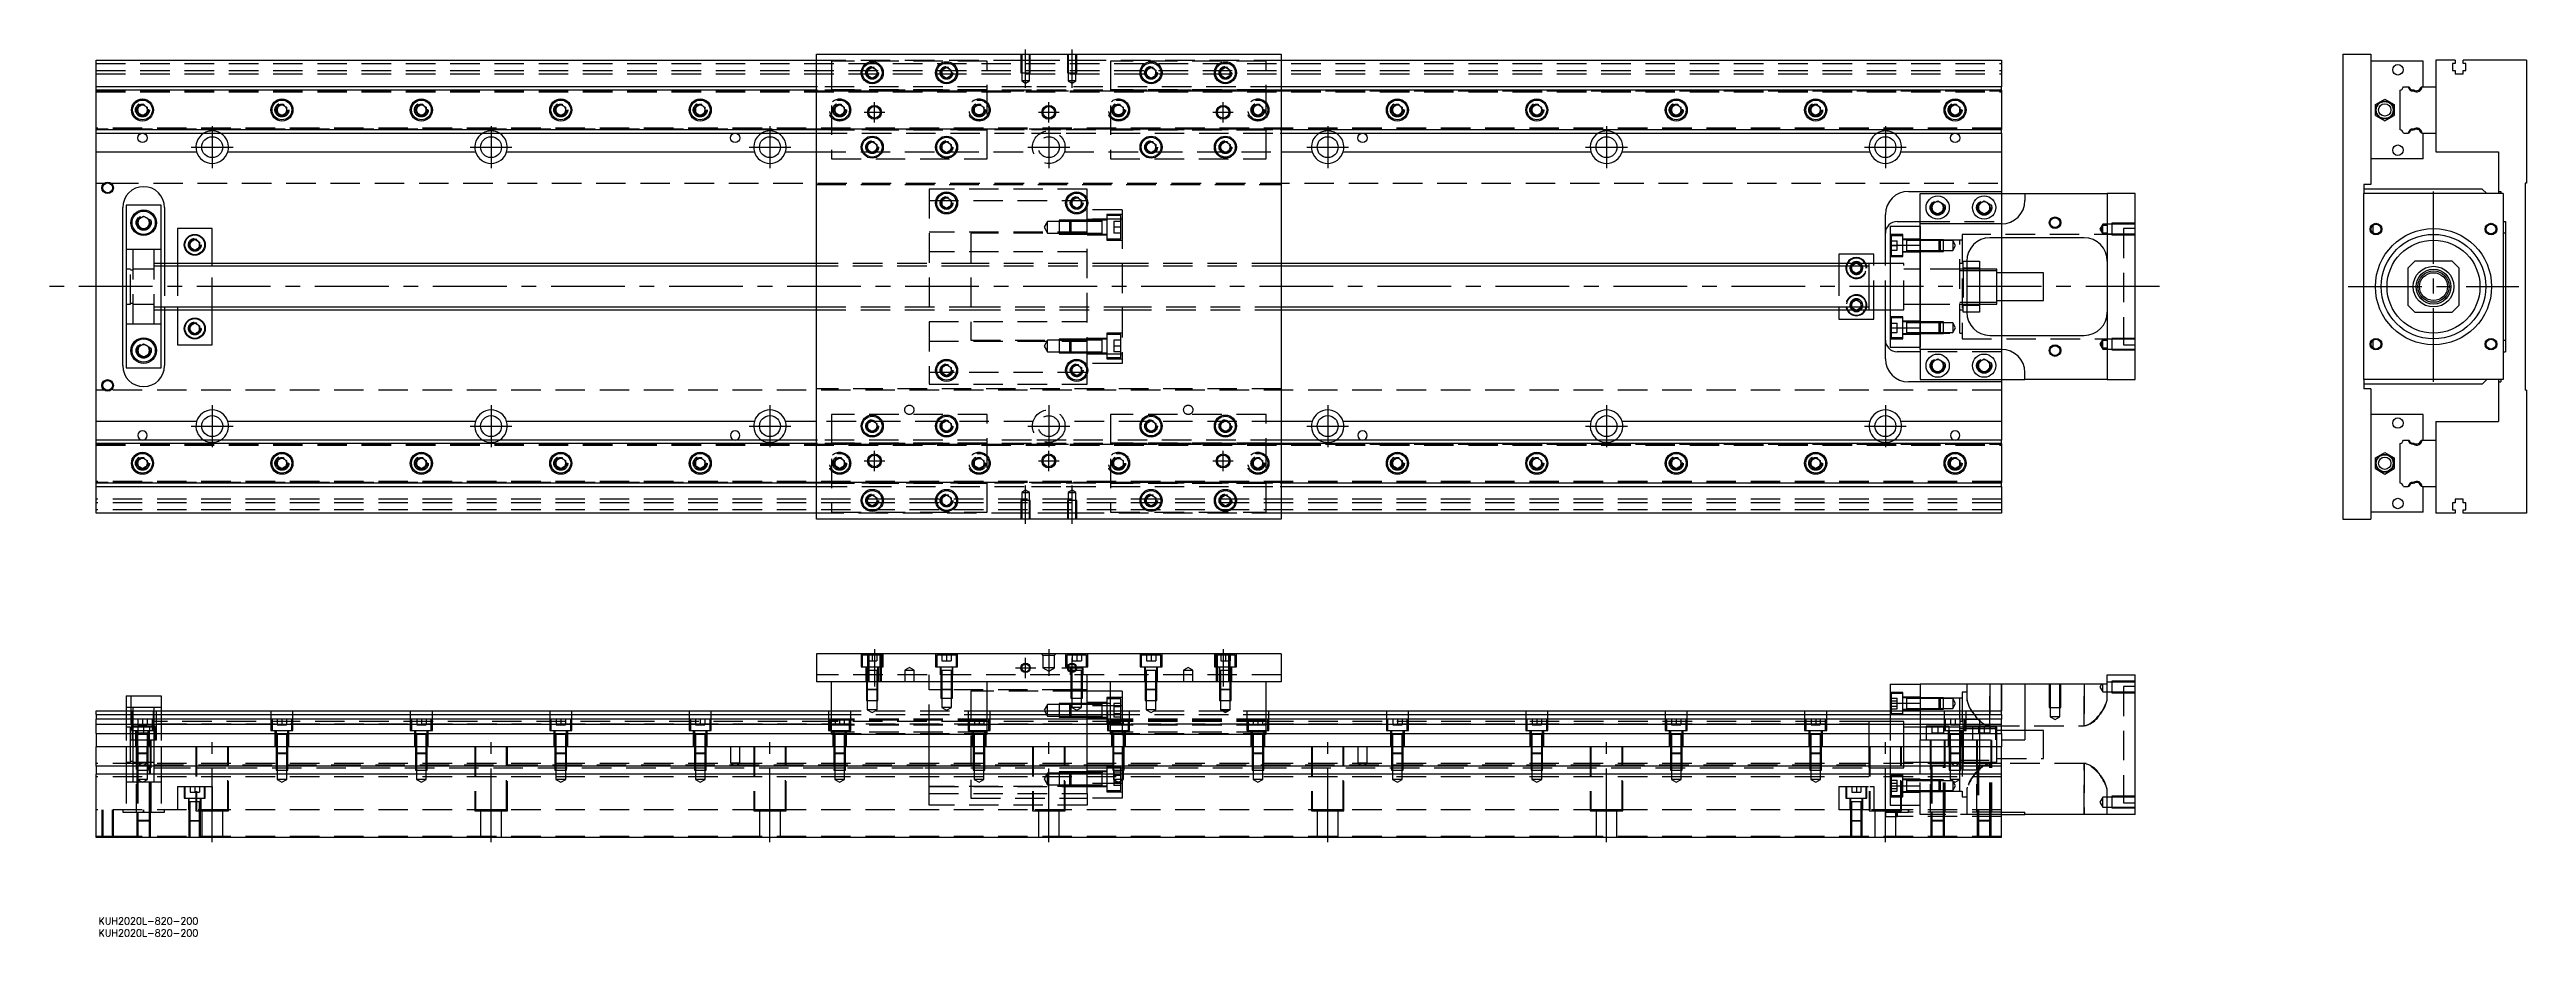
# Model space of a CAD drawing. Extents: x -20 to 1046, y -280 to 102.
import ezdxf

# ---------------------------------------------------------------- set-up
doc = ezdxf.new("R2010")
doc.units = 0
doc.linetypes.add('CENTER', pattern=[50.8, 31.75, -6.35, 6.35, -6.35])
doc.linetypes.add('DASHED', pattern=[19.05, 12.7, -6.35])
doc.layers.get('0').update_dxf_attribs({"linetype": 'CONTINUOUS'})
doc.layers.add('CENTER', color=1, linetype='CENTER')
doc.styles.get("Standard").update_dxf_attribs({"font": 'txt.shx', "height": 3, "bigfont": 'bigfont.shx'})

# ---------------------------------------------------------------- blocks, each defined once
blk = doc.blocks.new('*U2')
at = {"color": 7, "linetype": 'CONTINUOUS'}
blk.add_text('KUH2020L-820-200', height=3, dxfattribs=at).set_placement((1.1, -279.6))
blk = doc.blocks.new('*U3')
at = {"color": 7, "linetype": 'CONTINUOUS'}
blk.add_text('KUH2020L-820-200', height=3, dxfattribs=at).set_placement((1.1, -274.4))

msp = doc.modelspace()

# ---------------------------------------------------------------- linework, layer by layer
at = {"color": 7, "linetype": 'CONTINUOUS'}
for p, q in [((0, 86), (0, 97.5)), ((0, 97.5), (310, 97.5)), ((310, 100), (510, 100)), ((310, -100), (310, 100)), ((510, 100), (510, -100)), ((510, 97.5), (820, 97.5)), ((820, 97.5), (820, 86)), ((966.86, 100), (978.86, 100)), ((966.86, 100), (966.86, -100)), ((978.86, 100), (978.86, 44)), ((1001.36, 97), (978.86, 97)), ((1001.36, 86), (1001.36, 97)), ((1006.86, 97.5), (1006.86, 86)), ((1015.16, 97.5), (1006.86, 97.5)), ((1015.16, 96), (1014.01, 96)), ((1014.01, 96), (1014.01, 93)), ((1015.16, 97.5), (1015.16, 96)), ((1018.56, 96), (1018.56, 97.5)), ((1045.86, 97.5), (1018.56, 97.5)), ((1019.71, 96), (1018.56, 96)), ((1019.71, 93), (1019.71, 96)), ((1045.86, 97.5), (1045.86, 44.5)), ((0, 84.460392), (0, 86)), ((310, 86), (0, 86)), ((332, 93.1547), (334, 94.309402)), ((332, 90.8453), (332, 93.1547)), ((334, 89.690598), (332, 90.8453)), ((334, 94.309402), (336, 93.1547)), ((336, 90.8453), (334, 89.690598)), ((336, 93.1547), (336, 90.8453)), ((364, 93.1547), (366, 94.309402)), ((364, 90.8453), (364, 93.1547)), ((366, 89.690598), (364, 90.8453)), ((366, 94.309402), (368, 93.1547)), ((368, 90.8453), (366, 89.690598)), ((368, 93.1547), (368, 90.8453)), ((452, 93.1547), (454, 94.309402)), ((452, 90.8453), (452, 93.1547)), ((454, 89.690598), (452, 90.8453)), ((454, 94.309402), (456, 93.1547)), ((456, 90.8453), (454, 89.690598)), ((456, 93.1547), (456, 90.8453)), ((484, 93.1547), (486, 94.309402)), ((484, 90.8453), (484, 93.1547)), ((486, 89.690598), (484, 90.8453)), ((486, 94.309402), (488, 93.1547)), ((488, 90.8453), (486, 89.690598)), ((488, 93.1547), (488, 90.8453)), ((820, 86), (510, 86)), ((820, 84.460392), (820, 86)), ((992.899608, 86), (994.98154, 86)), ((994.98154, 86), (995.38668, 86)), ((1000.537372, 86), (1001.041934, 86)), ((1001.041934, 86), (1006.86, 86)), ((1006.86, 86), (1006.86, 66)), ((1006.86, 86), (1006.86, 66)), ((1014.01, 93), (1015.16, 93)), ((1015.16, 93), (1015.16, 91.5)), ((1015.16, 91.5), (1018.56, 91.5)), ((1018.56, 91.5), (1018.56, 93)), ((1018.56, 93), (1019.71, 93)), ((310, 84.460392), (0, 84.460392)), ((0, 67.539608), (0, 84.460392)), ((18, 77.1547), (20, 78.309402)), ((18, 74.8453), (18, 77.1547)), ((20, 73.690598), (18, 74.8453)), ((20, 78.309402), (22, 77.1547)), ((22, 74.8453), (20, 73.690598)), ((22, 77.1547), (22, 74.8453)), ((78, 77.1547), (80, 78.309402)), ((78, 74.8453), (78, 77.1547)), ((80, 73.690598), (78, 74.8453)), ((80, 78.309402), (82, 77.1547)), ((82, 74.8453), (80, 73.690598)), ((82, 77.1547), (82, 74.8453)), ((138, 77.1547), (140, 78.309402)), ((138, 74.8453), (138, 77.1547)), ((140, 73.690598), (138, 74.8453)), ((140, 78.309402), (142, 77.1547)), ((142, 74.8453), (140, 73.690598)), ((142, 77.1547), (142, 74.8453)), ((198, 77.1547), (200, 78.309402)), ((198, 74.8453), (198, 77.1547)), ((200, 73.690598), (198, 74.8453)), ((200, 78.309402), (202, 77.1547)), ((202, 74.8453), (200, 73.690598)), ((202, 77.1547), (202, 74.8453)), ((258, 77.1547), (260, 78.309402)), ((258, 74.8453), (258, 77.1547)), ((260, 73.690598), (258, 74.8453)), ((260, 78.309402), (262, 77.1547)), ((262, 74.8453), (260, 73.690598)), ((262, 77.1547), (262, 74.8453)), ((820, 84.460392), (510, 84.460392)), ((558, 77.1547), (560, 78.309402)), ((558, 74.8453), (558, 77.1547)), ((560, 73.690598), (558, 74.8453)), ((560, 78.309402), (562, 77.1547)), ((562, 74.8453), (560, 73.690598)), ((562, 77.1547), (562, 74.8453)), ((618, 77.1547), (620, 78.309402)), ((618, 74.8453), (618, 77.1547)), ((620, 73.690598), (618, 74.8453)), ((620, 78.309402), (622, 77.1547)), ((622, 74.8453), (620, 73.690598)), ((622, 77.1547), (622, 74.8453)), ((678, 77.1547), (680, 78.309402)), ((678, 74.8453), (678, 77.1547)), ((680, 73.690598), (678, 74.8453)), ((680, 78.309402), (682, 77.1547)), ((682, 74.8453), (680, 73.690598)), ((682, 77.1547), (682, 74.8453)), ((738, 77.1547), (740, 78.309402)), ((738, 74.8453), (738, 77.1547)), ((740, 73.690598), (738, 74.8453)), ((740, 78.309402), (742, 77.1547)), ((742, 74.8453), (740, 73.690598)), ((742, 77.1547), (742, 74.8453)), ((798, 77.1547), (800, 78.309402)), ((798, 74.8453), (798, 77.1547)), ((800, 73.690598), (798, 74.8453)), ((800, 78.309402), (802, 77.1547)), ((802, 74.8453), (800, 73.690598)), ((802, 77.1547), (802, 74.8453)), ((820, 84.460392), (820, 67.539608)), ((980.860002, 78.309401), (984.860002, 80.618802)), ((980.860002, 73.690599), (980.860002, 78.309401)), ((984.860002, 80.618802), (988.860002, 78.309401)), ((988.860002, 78.309401), (988.860002, 73.690599)), ((991.36, 84.460392), (991.36, 67.539608)), ((0, 67.539608), (310, 67.539608)), ((0, 66), (0, 67.539608)), ((0, 66), (310, 66)), ((0, 58), (0, 66)), ((510, 67.539608), (820, 67.539608)), ((510, 66), (820, 66)), ((820, 66), (820, 67.539608)), ((820, 66), (820, 58)), ((980.860002, 73.690599), (984.860002, 71.381198)), ((984.860002, 71.381198), (988.860002, 73.690599)), ((992.899608, 66), (994.98154, 66)), ((995.38668, 66), (994.98154, 66)), ((1001.041934, 66), (1000.537372, 66)), ((1001.041934, 66), (1006.86, 66)), ((1001.36, 55), (1001.36, 66)), ((1006.86, 66), (1006.86, 58)), ((0, 58), (43.291796, 58)), ((0, -58), (0, 58)), ((56.708204, 58), (163.291796, 58)), ((176.708204, 58), (283.291796, 58)), ((296.708204, 58), (310, 58)), ((332, 61.1547), (334, 62.309402)), ((332, 58.8453), (332, 61.1547)), ((334, 57.690598), (332, 58.8453)), ((334, 62.309402), (336, 61.1547)), ((336, 58.8453), (334, 57.690598)), ((336, 61.1547), (336, 58.8453)), ((364, 61.1547), (366, 62.309402)), ((364, 58.8453), (364, 61.1547)), ((366, 57.690598), (364, 58.8453)), ((366, 62.309402), (368, 61.1547)), ((368, 58.8453), (366, 57.690598)), ((368, 61.1547), (368, 58.8453)), ((452, 61.1547), (454, 62.309402)), ((452, 58.8453), (452, 61.1547)), ((454, 57.690598), (452, 58.8453)), ((454, 62.309402), (456, 61.1547)), ((456, 58.8453), (454, 57.690598)), ((456, 61.1547), (456, 58.8453)), ((484, 61.1547), (486, 62.309402)), ((484, 58.8453), (484, 61.1547)), ((486, 57.690598), (484, 58.8453)), ((486, 62.309402), (488, 61.1547)), ((488, 58.8453), (486, 57.690598)), ((488, 61.1547), (488, 58.8453)), ((510, 58), (523.291796, 58)), ((536.708204, 58), (643.291796, 58)), ((656.708204, 58), (763.291796, 58)), ((776.708204, 58), (820, 58)), ((820, 58), (820, 41)), ((1001.36, 55), (978.86, 55)), ((1006.86, 58), (1033.86, 58)), ((1033.86, 58), (1033.86, 41)), ((978.86, 44), (975.86, 44)), ((975.86, 44), (975.86, 40)), ((1045.86, 44.5), (1045.36, 44.5)), ((1045.36, 44.5), (1045.36, -44.5)), ((11.5, -34), (11.5, 34)), ((28, 35), (13, 35)), ((13, 35), (13, -35)), ((28, -35), (28, 35)), ((29.5, 34), (29.5, 10)), ((364, 37.1547), (366, 38.309402)), ((364, 34.8453), (364, 37.1547)), ((366, 33.690598), (364, 34.8453)), ((366, 38.309402), (368, 37.1547)), ((368, 34.8453), (366, 33.690598)), ((368, 37.1547), (368, 34.8453)), ((420, 37.1547), (422, 38.309402)), ((420, 34.8453), (420, 37.1547)), ((422, 33.690598), (420, 34.8453)), ((422, 38.309402), (424, 37.1547)), ((424, 34.8453), (422, 33.690598)), ((424, 37.1547), (424, 34.8453)), ((780, 41), (820, 41)), ((785, 27), (785, 40)), ((785, 40), (830, 40)), ((790, 35.443376), (792.5, 36.886752)), ((790, 32.556624), (790, 35.443376)), ((792.5, 31.113248), (790, 32.556624)), ((792.5, 36.886752), (795, 35.443376)), ((795, 32.556624), (792.5, 31.113248)), ((795, 35.443376), (795, 32.556624)), ((810, 35.443376), (812.5, 36.886752)), ((810, 32.556624), (810, 35.443376)), ((812.5, 31.113248), (810, 32.556624)), ((812.5, 36.886752), (815, 35.443376)), ((815, 32.556624), (812.5, 31.113248)), ((815, 35.443376), (815, 32.556624)), ((820, 41), (820, 40)), ((830, 40), (830, 37)), ((830, 40), (865.5, 40)), ((865.5, 40), (865.5, -40)), ((877.5, 40), (865.5, 40)), ((877.5, -40), (877.5, 40)), ((1026.86, 42), (975.86, 42)), ((975.86, -40), (975.86, 40)), ((1035.86, 40), (975.86, 40)), ((1028.86, 40), (1026.86, 42)), ((1033.86, 41), (1034.86, 41)), ((1033.86, 41), (1033.86, 40)), ((1034.86, 41), (1034.86, 40)), ((1035.86, 40), (1035.86, -40)), ((18, 28.943376), (20.5, 30.386752)), ((18, 26.056624), (18, 28.943376)), ((20.5, 24.613248), (18, 26.056624)), ((20.5, 30.386752), (23, 28.943376)), ((23, 26.056624), (20.5, 24.613248)), ((23, 28.943376), (23, 26.056624)), ((50, 25), (35, 25)), ((35, 25), (35, 10)), ((50, 10), (50, 25)), ((770, 10), (770, 31)), ((772, 26), (785, 26)), ((772, 26), (772, 17.78342)), ((775, 28), (785, 28)), ((785, 17.78342), (785, 27)), ((820, 27), (785, 27)), ((979.86, 23.06222), (979.86, 26.435254)), ((1035.86, 28), (1036.86, 28)), ((1036.86, 23), (1035.86, 23)), ((1036.86, 28), (1036.86, -28)), ((40.5, 19.1547), (42.5, 20.309402)), ((40.5, 16.8453), (40.5, 19.1547)), ((42.5, 15.690598), (40.5, 16.8453)), ((42.5, 20.309402), (44.5, 19.1547)), ((44.5, 16.8453), (42.5, 15.690598)), ((44.5, 19.1547), (44.5, 16.8453)), ((765, 14), (750, 14)), ((750, 14), (750, 10)), ((765, 10), (765, 14)), ((772, 17.78342), (772, -17.78342)), ((772, 17.78342), (785, 17.78342)), ((785, 17.78342), (785, -17.78342)), ((785, -17.78342), (785, 17.78342)), ((805, 11), (810.5, 11)), ((805, 11), (805, -11)), ((810.5, 11), (810.5, 8)), ((855.5, 21), (815, 21)), ((820, 21), (820, 6)), ((997.86, 11), (994.86, 8)), ((1013.86, 11), (997.86, 11)), ((1016.86, 8), (1013.86, 11)), ((310, 10), (28, 10)), ((763, 10), (510, 10)), ((763, 10), (762.995, 10)), ((763, -9.999498), (763, 10)), ((772, 10), (763, 10)), ((763.005, 10), (763, 10)), ((810.5, 8), (805, 8)), ((810.5, 8), (810.5, -8)), ((818, 7.5), (810.5, 7.5)), ((818, 6.75), (810.5, 6.75)), ((818, -7.5), (818, 7.5)), ((838, 6), (818, 6)), ((838, -6), (838, 6)), ((994.86, 8), (994.86, -8)), ((1016.86, -8), (1016.86, 8)), ((28, -10), (310, -10)), ((29.5, -10), (29.5, -34)), ((35, -10), (35, -25)), ((50, -25), (50, -10)), ((510, -10), (763, -10)), ((750, -10), (750, -14)), ((762.995, -10), (763, -10)), ((763, -10), (772, -10)), ((763, -10), (763.005, -10)), ((765, -14), (765, -10)), ((770, -31), (770, -10)), ((805, -8), (810.5, -8)), ((810.5, -6.75), (818, -6.75)), ((810.5, -7.5), (818, -7.5)), ((810.5, -8), (810.5, -11)), ((818, -6), (838, -6)), ((820, -6), (820, -21)), ((994.86, -8), (997.86, -11)), ((1013.86, -11), (1016.86, -8)), ((40.5, -16.8453), (42.5, -15.690598)), ((40.5, -19.1547), (40.5, -16.8453)), ((42.5, -20.309402), (40.5, -19.1547)), ((42.5, -15.690598), (44.5, -16.8453)), ((44.5, -19.1547), (42.5, -20.309402)), ((44.5, -16.8453), (44.5, -19.1547)), ((750, -14), (765, -14)), ((772, -17.78342), (772, -26)), ((772, -17.78342), (785, -17.78342)), ((785, -27), (785, -17.78342)), ((810.5, -11), (805, -11)), ((815, -21), (855.5, -21)), ((997.86, -11), (1013.86, -11)), ((18, -26.056624), (20.5, -24.613248)), ((18, -28.943376), (18, -26.056624)), ((20.5, -30.386752), (18, -28.943376)), ((20.5, -24.613248), (23, -26.056624)), ((23, -28.943376), (20.5, -30.386752)), ((23, -26.056624), (23, -28.943376)), ((35, -25), (50, -25)), ((772, -26), (785, -26)), ((785, -28), (775, -28)), ((820, -27), (785, -27)), ((785, -27), (785, -40)), ((790, -32.556624), (792.5, -31.113248)), ((792.5, -31.113248), (795, -32.556624)), ((810, -32.556624), (812.5, -31.113248)), ((812.5, -31.113248), (815, -32.556624)), ((979.86, -26.435254), (979.86, -23.06222)), ((1035.86, -23), (1036.86, -23)), ((1035.86, -28), (1036.86, -28)), ((13, -35), (28, -35)), ((364, -34.8453), (366, -33.690598)), ((364, -37.1547), (364, -34.8453)), ((366, -38.309402), (364, -37.1547)), ((366, -33.690598), (368, -34.8453)), ((368, -37.1547), (366, -38.309402)), ((368, -34.8453), (368, -37.1547)), ((420, -34.8453), (422, -33.690598)), ((420, -37.1547), (420, -34.8453)), ((422, -38.309402), (420, -37.1547)), ((422, -33.690598), (424, -34.8453)), ((424, -37.1547), (422, -38.309402)), ((424, -34.8453), (424, -37.1547)), ((820, -41), (780, -41)), ((785, -40), (830, -40)), ((790, -35.443376), (790, -32.556624)), ((792.5, -36.886752), (790, -35.443376)), ((795, -35.443376), (792.5, -36.886752)), ((795, -32.556624), (795, -35.443376)), ((810, -35.443376), (810, -32.556624)), ((812.5, -36.886752), (810, -35.443376)), ((815, -35.443376), (812.5, -36.886752)), ((815, -32.556624), (815, -35.443376)), ((820, -40), (820, -41)), ((820, -41), (820, -58)), ((830, -40), (830, -37)), ((865.5, -40), (830, -40)), ((865.5, -40), (877.5, -40)), ((975.86, -40), (975.86, -44)), ((1035.86, -40), (975.86, -40)), ((1026.86, -42), (975.86, -42)), ((1026.86, -42), (1028.86, -40)), ((1033.86, -40), (1033.86, -41)), ((1033.86, -41), (1033.86, -58)), ((1033.86, -41), (1034.86, -41)), ((1034.86, -40), (1034.86, -41)), ((978.86, -44), (975.86, -44)), ((978.86, -44), (978.86, -100)), ((1045.86, -44.5), (1045.36, -44.5)), ((1045.86, -44.5), (1045.86, -97.5)), ((0, -66), (0, -58)), ((43.291796, -58), (0, -58)), ((163.291796, -58), (56.708204, -58)), ((283.291796, -58), (176.708204, -58)), ((310, -58), (296.708204, -58)), ((332, -58.8453), (334, -57.690598)), ((332, -61.1547), (332, -58.8453)), ((334, -62.309402), (332, -61.1547)), ((334, -57.690598), (336, -58.8453)), ((336, -61.1547), (334, -62.309402)), ((336, -58.8453), (336, -61.1547)), ((364, -58.8453), (366, -57.690598)), ((364, -61.1547), (364, -58.8453)), ((366, -62.309402), (364, -61.1547)), ((366, -57.690598), (368, -58.8453)), ((368, -61.1547), (366, -62.309402)), ((368, -58.8453), (368, -61.1547)), ((452, -58.8453), (454, -57.690598)), ((452, -61.1547), (452, -58.8453)), ((454, -62.309402), (452, -61.1547)), ((454, -57.690598), (456, -58.8453)), ((456, -61.1547), (454, -62.309402)), ((456, -58.8453), (456, -61.1547)), ((484, -58.8453), (486, -57.690598)), ((484, -61.1547), (484, -58.8453)), ((486, -62.309402), (484, -61.1547)), ((486, -57.690598), (488, -58.8453)), ((488, -61.1547), (486, -62.309402)), ((488, -58.8453), (488, -61.1547)), ((523.291796, -58), (510, -58)), ((643.291796, -58), (536.708204, -58)), ((763.291796, -58), (656.708204, -58)), ((820, -58), (776.708204, -58)), ((820, -58), (820, -66)), ((1001.36, -55), (978.86, -55)), ((1001.36, -66), (1001.36, -55)), ((1006.86, -58), (1006.86, -66)), ((1006.86, -58), (1033.86, -58)), ((0, -67.539608), (0, -66)), ((310, -66), (0, -66)), ((310, -67.539608), (0, -67.539608)), ((0, -84.460392), (0, -67.539608)), ((18, -74.8453), (20, -73.690598)), ((20, -73.690598), (22, -74.8453)), ((78, -74.8453), (80, -73.690598)), ((80, -73.690598), (82, -74.8453)), ((138, -74.8453), (140, -73.690598)), ((140, -73.690598), (142, -74.8453)), ((198, -74.8453), (200, -73.690598)), ((200, -73.690598), (202, -74.8453)), ((258, -74.8453), (260, -73.690598)), ((260, -73.690598), (262, -74.8453)), ((820, -66), (510, -66)), ((820, -67.539608), (510, -67.539608)), ((558, -74.8453), (560, -73.690598)), ((560, -73.690598), (562, -74.8453)), ((618, -74.8453), (620, -73.690598)), ((620, -73.690598), (622, -74.8453)), ((678, -74.8453), (680, -73.690598)), ((680, -73.690598), (682, -74.8453)), ((738, -74.8453), (740, -73.690598)), ((740, -73.690598), (742, -74.8453)), ((798, -74.8453), (800, -73.690598)), ((800, -73.690598), (802, -74.8453)), ((820, -67.539608), (820, -66)), ((820, -67.539608), (820, -84.460392)), ((980.860002, -73.690599), (984.860002, -71.381198)), ((980.860002, -78.309401), (980.860002, -73.690599)), ((984.860002, -71.381198), (988.860002, -73.690599)), ((988.860002, -73.690599), (988.860002, -78.309401)), ((991.36, -67.539608), (991.36, -84.460392)), ((992.899608, -66), (994.98154, -66)), ((994.98154, -66), (995.38668, -66)), ((1000.537372, -66), (1001.041934, -66)), ((1001.041934, -66), (1006.86, -66)), ((1006.86, -66), (1006.86, -86)), ((1006.86, -66), (1006.86, -86)), ((0, -84.460392), (310, -84.460392)), ((0, -86), (0, -84.460392)), ((18, -77.1547), (18, -74.8453)), ((20, -78.309402), (18, -77.1547)), ((22, -77.1547), (20, -78.309402)), ((22, -74.8453), (22, -77.1547)), ((78, -77.1547), (78, -74.8453)), ((80, -78.309402), (78, -77.1547)), ((82, -77.1547), (80, -78.309402)), ((82, -74.8453), (82, -77.1547)), ((138, -77.1547), (138, -74.8453)), ((140, -78.309402), (138, -77.1547)), ((142, -77.1547), (140, -78.309402)), ((142, -74.8453), (142, -77.1547)), ((198, -77.1547), (198, -74.8453)), ((200, -78.309402), (198, -77.1547)), ((202, -77.1547), (200, -78.309402)), ((202, -74.8453), (202, -77.1547)), ((258, -77.1547), (258, -74.8453)), ((260, -78.309402), (258, -77.1547)), ((262, -77.1547), (260, -78.309402)), ((262, -74.8453), (262, -77.1547)), ((510, -84.460392), (820, -84.460392)), ((558, -77.1547), (558, -74.8453)), ((560, -78.309402), (558, -77.1547)), ((562, -77.1547), (560, -78.309402)), ((562, -74.8453), (562, -77.1547)), ((618, -77.1547), (618, -74.8453)), ((620, -78.309402), (618, -77.1547)), ((622, -77.1547), (620, -78.309402)), ((622, -74.8453), (622, -77.1547)), ((678, -77.1547), (678, -74.8453)), ((680, -78.309402), (678, -77.1547)), ((682, -77.1547), (680, -78.309402)), ((682, -74.8453), (682, -77.1547)), ((738, -77.1547), (738, -74.8453)), ((740, -78.309402), (738, -77.1547)), ((742, -77.1547), (740, -78.309402)), ((742, -74.8453), (742, -77.1547)), ((798, -77.1547), (798, -74.8453)), ((800, -78.309402), (798, -77.1547)), ((802, -77.1547), (800, -78.309402)), ((802, -74.8453), (802, -77.1547)), ((820, -86), (820, -84.460392)), ((980.860002, -78.309401), (984.860002, -80.618802)), ((984.860002, -80.618802), (988.860002, -78.309401)), ((0, -86), (310, -86)), ((0, -97.5), (0, -86)), ((332, -90.8453), (334, -89.690598)), ((332, -93.1547), (332, -90.8453)), ((334, -94.309402), (332, -93.1547)), ((334, -89.690598), (336, -90.8453)), ((336, -93.1547), (334, -94.309402)), ((336, -90.8453), (336, -93.1547)), ((364, -90.8453), (366, -89.690598)), ((364, -93.1547), (364, -90.8453)), ((366, -94.309402), (364, -93.1547)), ((366, -89.690598), (368, -90.8453)), ((368, -93.1547), (366, -94.309402)), ((368, -90.8453), (368, -93.1547)), ((452, -90.8453), (454, -89.690598)), ((452, -93.1547), (452, -90.8453)), ((454, -94.309402), (452, -93.1547)), ((454, -89.690598), (456, -90.8453)), ((456, -93.1547), (454, -94.309402)), ((456, -90.8453), (456, -93.1547)), ((484, -90.8453), (486, -89.690598)), ((484, -93.1547), (484, -90.8453)), ((486, -94.309402), (484, -93.1547)), ((486, -89.690598), (488, -90.8453)), ((488, -93.1547), (486, -94.309402)), ((488, -90.8453), (488, -93.1547)), ((510, -86), (820, -86)), ((820, -86), (820, -97.5)), ((992.899608, -86), (994.98154, -86)), ((995.38668, -86), (994.98154, -86)), ((1001.041934, -86), (1000.537372, -86)), ((1001.041934, -86), (1006.86, -86)), ((1001.36, -97), (1001.36, -86)), ((1006.86, -86), (1006.86, -97.5)), ((1015.16, -93), (1014.01, -93)), ((1014.01, -93), (1014.01, -96)), ((1018.56, -91.5), (1015.16, -91.5)), ((1015.16, -91.5), (1015.16, -93)), ((1018.56, -93), (1018.56, -91.5)), ((1019.71, -93), (1018.56, -93)), ((1019.71, -96), (1019.71, -93)), ((310, -97.5), (0, -97.5)), ((510, -100), (310, -100)), ((820, -97.5), (510, -97.5)), ((966.86, -100), (978.86, -100)), ((1001.36, -97), (978.86, -97)), ((1015.16, -97.5), (1006.86, -97.5)), ((1014.01, -96), (1015.16, -96)), ((1015.16, -96), (1015.16, -97.5)), ((1018.56, -97.5), (1018.56, -96)), ((1018.56, -96), (1019.71, -96)), ((1045.86, -97.5), (1018.56, -97.5)), ((510, -158.03), (310, -158.03)), ((310, -158.03), (310, -170.03)), ((510, -158.03), (510, -170.03)), ((510, -170.03), (310, -170.03)), ((316.5, -192.53), (316.5, -170.03)), ((383.5, -192.53), (383.5, -170.03)), ((419.9, -165.13), (419.9, -165.676966)), ((419.9, -165.676966), (419.9, -166.027498)), ((421.67033, -165.13), (421.229838, -165.13)), ((426.5, -182.53), (426.5, -170.03)), ((436.5, -192.53), (436.5, -170.03)), ((503.5, -192.53), (503.5, -170.03)), ((865.5, -171.03), (865.5, -167.03)), ((865.5, -167.03), (877.5, -167.03)), ((877.5, -227.03), (877.5, -167.03)), ((13, -176.03), (13, -182.53)), ((13, -176.03), (28, -176.03)), ((28, -176.03), (28, -182.53)), ((436.5, -174.03), (426.5, -174.03)), ((772, -171.03), (785, -171.03)), ((772, -171.03), (772, -179.24658)), ((772, -179.24658), (785, -179.24658)), ((772, -179.24658), (772, -182.53)), ((820, -171.03), (785, -171.03)), ((785, -171.03), (785, -182.53)), ((820, -182.53), (820, -171.03)), ((830, -171.03), (820, -171.03)), ((830, -171.03), (830, -195.03)), ((865.5, -171.03), (830, -171.03)), ((0, -184.069608), (0, -182.53)), ((0, -182.53), (316.5, -182.53)), ((0, -184.069608), (0, -186.15154)), ((0, -184.069608), (316.5, -184.069608)), ((316.5, -186.15154), (0, -186.15154)), ((0, -188.366666), (0, -186.15154)), ((0, -192.211934), (0, -188.366666)), ((316.5, -188.366666), (0, -188.366666)), ((383.5, -182.53), (436.5, -182.53)), ((383.5, -184.069608), (436.5, -184.069608)), ((436.5, -186.15154), (383.5, -186.15154)), ((436.5, -188.366666), (383.5, -188.366666)), ((503.5, -182.53), (820, -182.53)), ((503.5, -184.069608), (820, -184.069608)), ((820, -186.15154), (503.5, -186.15154)), ((820, -188.366666), (503.5, -188.366666)), ((820, -184.069608), (820, -182.53)), ((820, -184.069608), (820, -186.15154)), ((820, -188.366666), (820, -186.15154)), ((820, -192.211934), (820, -188.366666)), ((0, -192.211934), (0, -198.03)), ((0, -192.211934), (316.5, -192.211934)), ((820, -198.03), (0, -198.03)), ((0, -206.33), (0, -198.03)), ((316.5, -192.53), (383.5, -192.53)), ((383.5, -192.211934), (436.5, -192.211934)), ((436.5, -192.53), (503.5, -192.53)), ((503.5, -192.211934), (820, -192.211934)), ((820, -192.211934), (820, -198.03)), ((820, -195.03), (830, -195.03)), ((820, -206.33), (820, -198.03)), ((820, -206.33), (0, -206.33)), ((0, -206.33), (0, -209.73)), ((820, -209.73), (0, -209.73)), ((0, -237.03), (0, -209.73)), ((18, -208.03), (18, -209.73)), ((23, -209.73), (23, -206.33)), ((820, -209.73), (820, -206.33)), ((820, -237.03), (820, -209.73)), ((820, -226.03), (830, -226.03)), ((820, -227.03), (830, -227.03)), ((830, -227.03), (830, -226.03)), ((877.5, -227.03), (830, -227.03)), ((820, -237.03), (0, -237.03))]:
    msp.add_line(p, q, dxfattribs=at)
at = {"color": 3, "linetype": 'DASHED'}
for p, q in [((0, 96), (820, 96)), ((310, 97.5), (398.000006, 97.5)), ((316.5, 97), (316.5, 55)), ((383.5, 97), (316.5, 97)), ((383.5, 55), (383.5, 97)), ((398.000006, 100), (398.000006, 92)), ((398.000006, 97.5), (401.999994, 97.5)), ((398.35, 100), (398.35, 92)), ((401.65, 92), (401.65, 100)), ((401.999994, 92), (401.999994, 100)), ((401.999994, 97.5), (418.000006, 97.5)), ((418.000006, 100), (418.000006, 92)), ((418.000006, 97.5), (421.999994, 97.5)), ((418.35, 100), (418.35, 92)), ((421.65, 92), (421.65, 100)), ((421.999994, 92), (421.999994, 100)), ((421.999994, 97.5), (510, 97.5)), ((503.5, 97), (436.5, 97)), ((436.5, 97), (436.5, 55)), ((503.5, 55), (503.5, 97)), ((0, 93), (820, 93)), ((0, 91.5), (820, 91.5)), ((310.5, 86), (310, 86)), ((402.5, 86), (310.5, 86)), ((336.483582, 92.286038), (336.5, 92)), ((368.483582, 92.286038), (368.5, 92)), ((398.000006, 92), (401.999994, 92)), ((398.35, 92), (398.35, 88.5)), ((401.65, 88.5), (398.35, 88.5)), ((398.35, 88.5), (400, 87.547372)), ((400, 87.547372), (401.65, 88.5)), ((401.65, 88.5), (401.65, 92)), ((417.5, 86), (402.5, 86)), ((509.5, 86), (417.5, 86)), ((418.000006, 92), (421.999994, 92)), ((418.35, 92), (418.35, 88.5)), ((421.65, 88.5), (418.35, 88.5)), ((418.35, 88.5), (420, 87.547372)), ((420, 87.547372), (421.65, 88.5)), ((421.65, 88.5), (421.65, 92)), ((456.483582, 92.286038), (456.5, 92)), ((488.483582, 92.286038), (488.5, 92)), ((510, 86), (509.5, 86)), ((0, 84.204452), (310, 84.204452)), ((0, 84.2), (820, 84.2)), ((0, 83.8), (820, 83.8)), ((22.483582, 76.286038), (22.5, 76)), ((77.5, 76), (77.518502, 76.303588)), ((142.483582, 76.286038), (142.5, 76)), ((197.5, 76), (197.518502, 76.303588)), ((257.5, 76), (257.518502, 76.303588)), ((310.5, 84.460392), (310, 84.460392)), ((310, 84.204452), (310.5, 84.204452)), ((402.5, 84.460392), (310.5, 84.460392)), ((310.5, 84.204452), (509.5, 84.204452)), ((383.5, 84.643014), (316.5, 84.643014)), ((316.5, 84.6), (383.5, 84.6)), ((316.5, 84.3), (383.5, 84.3)), ((318, 77.1547), (320, 78.309402)), ((318, 74.8453), (318, 77.1547)), ((320, 73.690598), (318, 74.8453)), ((320, 78.309402), (322, 77.1547)), ((322, 74.8453), (320, 73.690598)), ((322, 77.1547), (322, 74.8453)), ((322.483582, 76.286038), (322.5, 76)), ((378, 77.1547), (380, 78.309402)), ((378, 74.8453), (378, 77.1547)), ((380, 73.690598), (378, 74.8453)), ((380, 78.309402), (382, 77.1547)), ((382, 74.8453), (380, 73.690598)), ((382, 77.1547), (382, 74.8453)), ((382.483582, 76.286038), (382.5, 76)), ((417.5, 84.460392), (402.5, 84.460392)), ((509.5, 84.460392), (417.5, 84.460392)), ((503.5, 84.643014), (436.5, 84.643014)), ((436.5, 84.6), (503.5, 84.6)), ((436.5, 84.3), (503.5, 84.3)), ((438, 77.1547), (440, 78.309402)), ((438, 74.8453), (438, 77.1547)), ((440, 73.690598), (438, 74.8453)), ((440, 78.309402), (442, 77.1547)), ((442, 74.8453), (440, 73.690598)), ((442, 77.1547), (442, 74.8453)), ((442.483582, 76.286038), (442.5, 76)), ((498, 77.1547), (500, 78.309402)), ((498, 74.8453), (498, 77.1547)), ((500, 73.690598), (498, 74.8453)), ((500, 78.309402), (502, 77.1547)), ((502, 74.8453), (500, 73.690598)), ((502, 77.1547), (502, 74.8453)), ((502.483582, 76.286038), (502.5, 76)), ((510, 84.460392), (509.5, 84.460392)), ((509.5, 84.204452), (510, 84.204452)), ((510, 84.204452), (820, 84.204452)), ((562.483582, 76.286038), (562.5, 76)), ((622.483582, 76.286038), (622.5, 76)), ((682.483582, 76.286038), (682.5, 76)), ((737.5, 76), (737.518502, 76.303588)), ((802.483582, 76.286038), (802.5, 76)), ((820, 68.2), (0, 68.2)), ((820, 67.8), (0, 67.8)), ((310, 67.795548), (0, 67.795548)), ((310.5, 67.795548), (310, 67.795548)), ((310, 67.539608), (310.5, 67.539608)), ((310, 66), (310.5, 66)), ((509.5, 67.795548), (310.5, 67.795548)), ((310.5, 67.539608), (402.5, 67.539608)), ((310.5, 66), (402.5, 66)), ((383.5, 67.7), (316.5, 67.7)), ((383.5, 67.4), (316.5, 67.4)), ((383.5, 67.356986), (316.5, 67.356986)), ((402.5, 67.539608), (417.5, 67.539608)), ((402.5, 66), (417.5, 66)), ((417.5, 67.539608), (509.5, 67.539608)), ((417.5, 66), (509.5, 66)), ((503.5, 67.7), (436.5, 67.7)), ((503.5, 67.4), (436.5, 67.4)), ((503.5, 67.356986), (436.5, 67.356986)), ((510, 67.795548), (509.5, 67.795548)), ((509.5, 67.539608), (510, 67.539608)), ((509.5, 66), (510, 66)), ((820, 67.795548), (510, 67.795548)), ((310, 58), (403.291796, 58)), ((316.5, 55), (383.5, 55)), ((336.483582, 60.286038), (336.5, 60)), ((368.483582, 60.286038), (368.5, 60)), ((416.708204, 58), (510, 58)), ((436.5, 55), (503.5, 55)), ((451.5, 60), (451.512884, 60.253488)), ((488.483582, 60.286038), (488.5, 60)), ((0, 44.5), (4.359688, 44.5)), ((5.640312, 44.5), (820, 44.5)), ((310, 44), (510, 44)), ((426.5, 42), (358.5, 42)), ((358.5, 42), (358.5, -42)), ((358.5, 37), (426.5, 37)), ((363.5, 36), (363.512884, 36.253488)), ((419.5, 36), (419.518502, 36.303588)), ((426.5, 37.52069), (426.5, 42)), ((426.5, 34.47931), (426.5, 37.52069)), ((426.5, -34.47931), (426.5, 34.47931)), ((441.5, 33), (426.5, 33)), ((441.5, 33), (441.5, 28.982754)), ((795.477798, 34.364306), (795.5, 34)), ((809.5, 34), (809.520026, 34.346056)), ((820, 40), (820, 28)), ((23.477798, 27.864306), (23.5, 27.5)), ((426.5, 23.5), (358.5, 23.5)), ((376.5, 23), (376.5, -23)), ((426.5, 23), (376.5, 23)), ((409.5, 28.04775), (408.056624, 25.54775)), ((408.056624, 25.54775), (409.5, 23.04775)), ((409.5, 23.04775), (409.5, 28.04775)), ((414.5, 28.04775), (409.5, 28.04775)), ((409.5, 23.04775), (414.5, 23.04775)), ((414.5, 28.547744), (414.5, 22.547754)), ((419.49998, 28.547744), (414.5, 28.547744)), ((418.99998, 28.04775), (414.5, 28.04775)), ((414.5, 23.04775), (418.99998, 23.04775)), ((414.5, 22.547754), (419.49998, 22.547754)), ((419.5, 28.54775), (419, 28.04775)), ((419, 23.04775), (419, 28.04775)), ((426.5, 28.04775), (419, 28.04775)), ((419, 23.04775), (419.5, 22.54775)), ((419, 23.04775), (426.5, 23.04775)), ((426.5, 28.547744), (419.499994, 28.547744)), ((419.5, 28.54775), (419.5, 22.54775)), ((426.5, 28.54775), (419.5, 28.54775)), ((419.5, 22.547754), (426.5, 22.547754)), ((419.5, 22.54775), (426.5, 22.54775)), ((441.5, 28.982754), (426.5, 28.982754)), ((435, 28.84775), (426.5, 28.84775)), ((426.5, 22.24775), (435, 22.24775)), ((433, 28.54775), (426.50002, 28.54775)), ((433, 28.04775), (426.50002, 28.04775)), ((426.50002, 23.04775), (433, 23.04775)), ((426.50002, 22.54775), (433.005, 22.54775)), ((433, 28.54775), (432.995, 28.54775)), ((432.995, 22.54775), (435, 22.54775)), ((433, 28.04775), (433, 28.547754)), ((433, 28.197952), (433, 28.54775)), ((435, 28.54775), (433, 28.54775)), ((433.005, 28.54775), (433, 28.54775)), ((433, 22.8974), (433, 28.197952)), ((433, 22.547744), (433, 23.04775)), ((433, 22.54775), (433, 22.8974)), ((435, 31.04775), (435, 20.04775)), ((441.5, 31.04775), (435, 31.04775)), ((441, 30.54775), (435, 30.54775)), ((438, 28.04775), (438, 25.54775)), ((441, 28.04775), (438, 28.04775)), ((438, 25.54775), (438, 23.04775)), ((441, 25.54775), (438, 25.54775)), ((441, 23.04775), (438, 23.04775)), ((441, 20.54775), (441, 30.54775)), ((441.5, 28.982754), (441.5, -28.982754)), ((777.5, 22.42767), (772, 22.42767)), ((772.5, 21.92767), (772.5, 13.42767)), ((777.5, 21.92767), (772.5, 21.92767)), ((777.5, 12.92767), (777.5, 22.42767)), ((785, 28), (820, 28)), ((785, 26), (785, 17.78342)), ((803, 22.5), (803, -22.5)), ((872.5, 22.5), (803, 22.5)), ((820, 28), (820, 27)), ((820, 27), (820, 21)), ((863.5, 26.848738), (862.287564, 24.748738)), ((862.287564, 24.748738), (863.5, 22.648738)), ((863.016436, 24.911344), (863.060666, 25.226886)), ((863.060666, 25.226886), (863.163852, 25.611128)), ((863.163852, 25.611128), (863.302956, 25.985522)), ((863.302956, 25.985522), (863.5, 26.435254)), ((863.5, 26.435254), (863.5, 26.848738)), ((867.5, 26.848738), (863.5, 26.848738)), ((863.5, 23.06222), (863.5, 26.435794)), ((863.5, 26.435254), (865.5, 26.435254)), ((863.5, 22.648738), (863.5, 23.06222)), ((865.5, 23.06222), (863.5, 23.06222)), ((863.5, 22.648738), (867.5, 22.648738)), ((867.5, 27.248732), (867.5, 22.248742)), ((877.5, 27.248732), (867.5, 27.248732)), ((877.5, 26.848738), (867.5, 26.848738)), ((867.5, 22.648738), (877.5, 22.648738)), ((867.5, 22.248742), (877.5, 22.248742)), ((872.5, 25), (872.5, -25)), ((877.5, 25), (872.5, 25)), ((16, 16), (13, 16)), ((16, -16), (16, 16)), ((25, 16), (16, 16)), ((25, -16), (25, 16)), ((28, 16), (25, 16)), ((40, 18), (40.012884, 18.253488)), ((426.5, 15), (358.5, 15)), ((435, 20.54775), (441, 20.54775)), ((435, 20.04775), (441.5, 20.04775)), ((772, 12.92767), (777.5, 12.92767)), ((772.5, 19.67767), (775, 19.67767)), ((772.5, 17.67767), (775, 17.67767)), ((772.5, 15.67767), (775, 15.67767)), ((772.5, 13.42767), (777.5, 13.42767)), ((775, 17.67767), (775, 19.67767)), ((775, 15.67767), (775, 17.67767)), ((785, 20.42767), (777.5, 20.42767)), ((779.1, 20.17767), (777.5, 20.17767)), ((777.5, 15.17767), (779.1, 15.17767)), ((777.5, 14.92767), (785, 14.92767)), ((779.1, 20.17767), (779.095, 20.17767)), ((779.095, 15.17767), (779.1, 15.17767)), ((779.1, 20.17767), (779.1, 19.92022)), ((779.105, 20.17767), (779.1, 20.17767)), ((784.99998, 20.17767), (779.1, 20.17767)), ((779.1, 19.92022), (779.1, 15.435068)), ((784.99998, 19.77767), (779.1, 19.77767)), ((779.1, 15.57767), (784.99998, 15.57767)), ((779.1, 15.435068), (779.1, 15.17767)), ((779.1, 15.17767), (779.105, 15.17767)), ((779.1, 15.17767), (784.99998, 15.17767)), ((793.1, 20.17767), (785, 20.17767)), ((793.1, 20.177664), (785, 20.177664)), ((802, 20), (785, 20)), ((793.5, 19.77767), (785, 19.77767)), ((785, 15.57767), (793.5, 15.57767)), ((785, 15.177674), (793.1, 15.177674)), ((785, 15.17767), (793.1, 15.17767)), ((793.1, 15.17767), (793.1, 20.17767)), ((793.5, 19.77767), (793.1, 20.17767)), ((793.1, 15.17767), (793.5, 15.57767)), ((795, 20.177664), (793.10002, 20.177664)), ((793.10002, 15.177674), (795, 15.177674)), ((793.5, 19.77767), (793.5, 15.57767)), ((795, 19.77767), (793.50002, 19.77767)), ((793.50002, 15.57767), (795, 15.57767)), ((795, 15.177674), (795, 20.177664)), ((799, 19.77767), (795, 19.77767)), ((795, 15.57767), (799, 15.57767)), ((799, 19.77767), (799, 15.57767)), ((800.212436, 17.67767), (799, 19.77767)), ((799, 15.57767), (800.212436, 17.67767)), ((802, -20), (802, 20)), ((803, 20), (802, 20)), ((803.5, 11), (805, 11)), ((803.5, 8), (803.5, 11)), ((14.85, 7.5), (13, 7.5)), ((14.85, -7.5), (14.85, 7.5)), ((16, 7.15), (14.85, 7.15)), ((25, 7.5), (16, 7.5)), ((28, 10), (25, 10)), ((28, 8.75), (25, 8.75)), ((29.5, 10), (29.5, 8.75)), ((29.5, 8.75), (29.5, -8.75)), ((35, 10), (35, 8.75)), ((35, 8.75), (35, -8.75)), ((50, 8.75), (50, 10)), ((50, -8.75), (50, 8.75)), ((376.49998, 10), (310, 10)), ((376.49998, 8.75), (310, 8.75)), ((441.5, 10), (376.5, 10)), ((441.5, 8.75), (376.5, 8.75)), ((510, 10), (441.50002, 10)), ((510, 8.75), (441.50002, 8.75)), ((750, 10), (750, 8.75)), ((750, 8.75), (750, -8.75)), ((755.5, 9.1547), (756.964102, 10)), ((755.5, 8.75), (755.5, 9.1547)), ((755.5, 6.8453), (755.5, 8.75)), ((757.5, 5.690598), (755.5, 6.8453)), ((756.964102, 10), (757.5, 10.309402)), ((757.5, 10.309402), (758.035898, 10)), ((759.5, 6.8453), (757.5, 5.690598)), ((758.035898, 10), (759.5, 9.1547)), ((759.5, 9.1547), (759.5, 8.75)), ((759.5, 8.75), (759.5, 6.8453)), ((759.983582, 8.286038), (760, 8)), ((765, -10), (765, 10)), ((770, -10), (770, 10)), ((778, 10), (772, 10)), ((778, -10), (778, 10)), ((785, 7.5), (778, 7.5)), ((802, 7.5), (785, 7.5)), ((802, 7.5), (801.995, 7.5)), ((803.5, 10), (802, 10)), ((803.5, 7.5), (802, 7.5)), ((802.005, 7.5), (802, 7.5)), ((803.5, 6.75), (802, 6.75)), ((803.5, 8), (803.5, -8)), ((805, 8), (803.5, 8)), ((805, 7.5), (803.5, 7.5)), ((805, 6.75), (803.5, 6.75)), ((810.5, 7.5), (805, 7.5)), ((810.5, 6.75), (805, 6.75)), ((820, 6), (820, -6)), ((13, -7.5), (14.85, -7.5)), ((14.85, -7.15), (16, -7.15)), ((16, -7.5), (25, -7.5)), ((25, -8.75), (28, -8.75)), ((25, -10), (28, -10)), ((29.5, -8.75), (29.5, -10)), ((35, -8.75), (35, -10)), ((50, -10), (50, -8.75)), ((310, -8.75), (376.49998, -8.75)), ((310, -10), (376.49998, -10)), ((376.5, -8.75), (441.5, -8.75)), ((376.5, -10), (441.5, -10)), ((441.50002, -8.75), (510, -8.75)), ((441.50002, -10), (510, -10)), ((750, -8.75), (750, -10)), ((755, -8), (755.018502, -7.696412)), ((755.5, -6.8453), (757.5, -5.690598)), ((755.5, -8.75), (755.5, -6.8453)), ((755.5, -9.1547), (755.5, -8.75)), ((756.964102, -10), (755.5, -9.1547)), ((757.5, -10.309402), (756.964102, -10)), ((757.5, -5.690598), (759.5, -6.8453)), ((758.035898, -10), (757.5, -10.309402)), ((759.5, -9.1547), (758.035898, -10)), ((759.5, -6.8453), (759.5, -8.75)), ((759.5, -8.75), (759.5, -9.1547)), ((763, -10), (763, -9.999498)), ((772, -10), (778, -10)), ((778, -7.5), (785, -7.5)), ((785, -7.5), (802, -7.5)), ((801.995, -7.5), (802, -7.5)), ((802, -6.75), (803.5, -6.75)), ((802, -7.5), (803.5, -7.5)), ((802, -7.5), (802.005, -7.5)), ((802, -10), (803.5, -10)), ((803.5, -6.75), (805, -6.75)), ((803.5, -7.5), (805, -7.5)), ((803.5, -8), (805, -8)), ((803.5, -11), (803.5, -8)), ((805, -6.75), (810.5, -6.75)), ((805, -7.5), (810.5, -7.5)), ((13, -16), (16, -16)), ((16, -16), (25, -16)), ((25, -16), (28, -16)), ((44.983582, -17.713962), (45, -18)), ((358.5, -15), (426.5, -15)), ((435, -20.04775), (435, -31.04775)), ((441.5, -20.04775), (435, -20.04775)), ((441, -20.54775), (435, -20.54775)), ((441, -30.54775), (441, -20.54775)), ((777.5, -12.92767), (772, -12.92767)), ((772.5, -13.42767), (772.5, -21.92767)), ((777.5, -13.42767), (772.5, -13.42767)), ((772.5, -15.67767), (775, -15.67767)), ((772.5, -17.67767), (775, -17.67767)), ((772.5, -19.67767), (775, -19.67767)), ((775, -17.67767), (775, -15.67767)), ((775, -19.67767), (775, -17.67767)), ((777.5, -22.42767), (777.5, -12.92767)), ((785, -14.92767), (777.5, -14.92767)), ((779.1, -15.17767), (777.5, -15.17767)), ((777.5, -20.17767), (779.1, -20.17767)), ((777.5, -20.42767), (785, -20.42767)), ((779.1, -15.17767), (779.095, -15.17767)), ((779.095, -20.17767), (779.1, -20.17767)), ((779.1, -15.17767), (779.1, -15.435118)), ((779.105, -15.17767), (779.1, -15.17767)), ((784.99998, -15.17767), (779.1, -15.17767)), ((779.1, -15.435118), (779.1, -19.920272)), ((784.99998, -15.57767), (779.1, -15.57767)), ((779.1, -19.77767), (784.99998, -19.77767)), ((779.1, -19.920272), (779.1, -20.17767)), ((779.1, -20.17767), (779.105, -20.17767)), ((779.1, -20.17767), (784.99998, -20.17767)), ((793.1, -15.17767), (785, -15.17767)), ((793.1, -15.177674), (785, -15.177674)), ((793.5, -15.57767), (785, -15.57767)), ((785, -17.78342), (785, -26)), ((785, -19.77767), (793.5, -19.77767)), ((785, -20), (802, -20)), ((785, -20.177664), (793.1, -20.177664)), ((785, -20.17767), (793.1, -20.17767)), ((793.1, -20.17767), (793.1, -15.17767)), ((793.5, -15.57767), (793.1, -15.17767)), ((793.1, -20.17767), (793.5, -19.77767)), ((795, -15.177674), (793.10002, -15.177674)), ((793.10002, -20.177664), (795, -20.177664)), ((793.5, -15.57767), (793.5, -19.77767)), ((795, -15.57767), (793.50002, -15.57767)), ((793.50002, -19.77767), (795, -19.77767)), ((795, -20.177664), (795, -15.177674)), ((799, -15.57767), (795, -15.57767)), ((795, -19.77767), (799, -19.77767)), ((799, -15.57767), (799, -19.77767)), ((800.212436, -17.67767), (799, -15.57767)), ((799, -19.77767), (800.212436, -17.67767)), ((802, -20), (803, -20)), ((805, -11), (803.5, -11)), ((820, -21), (820, -27)), ((23.477798, -27.135694), (23.5, -27.5)), ((358.5, -23.5), (426.5, -23.5)), ((376.5, -23), (426.5, -23)), ((409.5, -23.04775), (408.056624, -25.54775)), ((408.056624, -25.54775), (409.5, -28.04775)), ((409.5, -28.04775), (409.5, -23.04775)), ((414.5, -23.04775), (409.5, -23.04775)), ((409.5, -28.04775), (414.5, -28.04775)), ((414.5, -22.547754), (414.5, -28.547744)), ((419.49998, -22.547754), (414.5, -22.547754)), ((418.99998, -23.04775), (414.5, -23.04775)), ((414.5, -28.04775), (418.99998, -28.04775)), ((414.5, -28.547744), (419.49998, -28.547744)), ((419.5, -22.54775), (419, -23.04775)), ((419, -28.04775), (419, -23.04775)), ((426.5, -23.04775), (419, -23.04775)), ((419, -28.04775), (426.5, -28.04775)), ((419, -28.04775), (419.5, -28.54775)), ((419.499994, -28.547744), (426.5, -28.547744)), ((419.5, -22.54775), (419.5, -28.54775)), ((426.5, -22.54775), (419.5, -22.54775)), ((426.5, -22.547754), (419.5, -22.547754)), ((419.5, -28.54775), (426.5, -28.54775)), ((435, -22.24775), (426.5, -22.24775)), ((426.5, -28.84775), (435, -28.84775)), ((441.5, -28.982754), (426.5, -28.982754)), ((433.005, -22.54775), (426.50002, -22.54775)), ((433, -23.04775), (426.50002, -23.04775)), ((426.50002, -28.04775), (433, -28.04775)), ((426.50002, -28.54775), (433, -28.54775)), ((435, -22.54775), (432.995, -22.54775)), ((432.995, -28.54775), (433, -28.54775)), ((433, -23.04775), (433, -22.547744)), ((433, -22.897546), (433, -22.54775)), ((433, -28.198098), (433, -22.897546)), ((433, -28.547754), (433, -28.04775)), ((433, -28.54775), (433, -28.198098)), ((433, -28.54775), (435, -28.54775)), ((433, -28.54775), (433.005, -28.54775)), ((435, -30.54775), (441, -30.54775)), ((435, -31.04775), (441.5, -31.04775)), ((438, -23.04775), (438, -25.54775)), ((441, -23.04775), (438, -23.04775)), ((438, -25.54775), (438, -28.04775)), ((441, -25.54775), (438, -25.54775)), ((441, -28.04775), (438, -28.04775)), ((441.5, -28.982754), (441.5, -33)), ((772, -22.42767), (777.5, -22.42767)), ((772.5, -21.92767), (777.5, -21.92767)), ((820, -28), (785, -28)), ((803, -22.5), (872.5, -22.5)), ((820, -27), (820, -28)), ((820, -28), (820, -40)), ((863.5, -22.648738), (862.287564, -24.748738)), ((862.287564, -24.748738), (863.5, -26.848738)), ((863.016436, -24.586132), (863.060666, -24.27059)), ((863.060666, -24.27059), (863.163852, -23.886348)), ((863.163852, -23.886348), (863.302956, -23.511954)), ((863.302956, -23.511954), (863.5, -23.06222)), ((863.5, -23.06222), (863.5, -22.648738)), ((867.5, -22.648738), (863.5, -22.648738)), ((863.5, -26.435254), (863.5, -23.06168)), ((863.5, -23.06222), (865.5, -23.06222)), ((863.5, -26.848738), (863.5, -26.435254)), ((865.5, -26.435254), (863.5, -26.435254)), ((863.5, -26.848738), (867.5, -26.848738)), ((867.5, -22.248742), (867.5, -27.248732)), ((877.5, -22.248742), (867.5, -22.248742)), ((877.5, -22.648738), (867.5, -22.648738)), ((867.5, -26.848738), (877.5, -26.848738)), ((867.5, -27.248732), (877.5, -27.248732)), ((872.5, -25), (877.5, -25)), ((426.5, -37), (358.5, -37)), ((358.5, -42), (426.5, -42)), ((363.5, -36), (363.512884, -35.746512)), ((419.5, -36), (419.518502, -35.696412)), ((441.5, -33), (426.5, -33)), ((426.5, -37.52069), (426.5, -34.47931)), ((426.5, -42), (426.5, -37.52069)), ((795.477798, -33.635694), (795.5, -34)), ((815.477798, -33.635694), (815.5, -34)), ((4.359688, -44.5), (0, -44.5)), ((820, -44.5), (5.640312, -44.5)), ((510, -44), (310, -44)), ((403.291796, -58), (310, -58)), ((383.5, -55), (316.5, -55)), ((316.5, -55), (316.5, -97)), ((336.483582, -59.713962), (336.5, -60)), ((368.483582, -59.713962), (368.5, -60)), ((383.5, -97), (383.5, -55)), ((510, -58), (416.708204, -58)), ((503.5, -55), (436.5, -55)), ((436.5, -55), (436.5, -97)), ((456.483582, -59.713962), (456.5, -60)), ((488.483582, -59.713962), (488.5, -60)), ((503.5, -97), (503.5, -55)), ((0, -67.795548), (310, -67.795548)), ((0, -67.8), (820, -67.8)), ((0, -68.2), (820, -68.2)), ((310.5, -66), (310, -66)), ((310.5, -67.539608), (310, -67.539608)), ((310, -67.795548), (310.5, -67.795548)), ((402.5, -66), (310.5, -66)), ((402.5, -67.539608), (310.5, -67.539608)), ((310.5, -67.795548), (509.5, -67.795548)), ((383.5, -67.356986), (316.5, -67.356986)), ((316.5, -67.4), (383.5, -67.4)), ((316.5, -67.7), (383.5, -67.7)), ((318, -74.8453), (320, -73.690598)), ((320, -73.690598), (322, -74.8453)), ((378, -74.8453), (380, -73.690598)), ((380, -73.690598), (382, -74.8453)), ((417.5, -66), (402.5, -66)), ((417.5, -67.539608), (402.5, -67.539608)), ((509.5, -66), (417.5, -66)), ((509.5, -67.539608), (417.5, -67.539608)), ((503.5, -67.356986), (436.5, -67.356986)), ((436.5, -67.4), (503.5, -67.4)), ((436.5, -67.7), (503.5, -67.7)), ((438, -74.8453), (440, -73.690598)), ((440, -73.690598), (442, -74.8453)), ((498, -74.8453), (500, -73.690598)), ((500, -73.690598), (502, -74.8453)), ((510, -66), (509.5, -66)), ((510, -67.539608), (509.5, -67.539608)), ((509.5, -67.795548), (510, -67.795548)), ((510, -67.795548), (820, -67.795548)), ((820, -83.8), (0, -83.8)), ((820, -84.2), (0, -84.2)), ((310, -84.204452), (0, -84.204452)), ((22.483582, -75.713962), (22.5, -76)), ((82.483582, -75.713962), (82.5, -76)), ((142.483582, -75.713962), (142.5, -76)), ((202.483582, -75.713962), (202.5, -76)), ((262.483582, -75.713962), (262.5, -76)), ((310.5, -84.204452), (310, -84.204452)), ((310, -84.460392), (310.5, -84.460392)), ((509.5, -84.204452), (310.5, -84.204452)), ((310.5, -84.460392), (402.5, -84.460392)), ((383.5, -84.3), (316.5, -84.3)), ((383.5, -84.6), (316.5, -84.6)), ((383.5, -84.643014), (316.5, -84.643014)), ((318, -77.1547), (318, -74.8453)), ((320, -78.309402), (318, -77.1547)), ((322, -77.1547), (320, -78.309402)), ((322, -74.8453), (322, -77.1547)), ((322.483582, -75.713962), (322.5, -76)), ((378, -77.1547), (378, -74.8453)), ((380, -78.309402), (378, -77.1547)), ((382, -77.1547), (380, -78.309402)), ((382, -74.8453), (382, -77.1547)), ((382.483582, -75.713962), (382.5, -76)), ((402.5, -84.460392), (417.5, -84.460392)), ((417.5, -84.460392), (509.5, -84.460392)), ((503.5, -84.3), (436.5, -84.3)), ((503.5, -84.6), (436.5, -84.6)), ((503.5, -84.643014), (436.5, -84.643014)), ((437.5, -76), (437.518502, -75.696412)), ((438, -77.1547), (438, -74.8453)), ((440, -78.309402), (438, -77.1547)), ((442, -77.1547), (440, -78.309402)), ((442, -74.8453), (442, -77.1547)), ((498, -77.1547), (498, -74.8453)), ((500, -78.309402), (498, -77.1547)), ((502, -77.1547), (500, -78.309402)), ((502, -74.8453), (502, -77.1547)), ((502.483582, -75.713962), (502.5, -76)), ((510, -84.204452), (509.5, -84.204452)), ((509.5, -84.460392), (510, -84.460392)), ((820, -84.204452), (510, -84.204452)), ((562.483582, -75.713962), (562.5, -76)), ((622.483582, -75.713962), (622.5, -76)), ((682.483582, -75.713962), (682.5, -76)), ((742.483582, -75.713962), (742.5, -76)), ((802.483582, -75.713962), (802.5, -76)), ((820, -91.5), (0, -91.5)), ((820, -93), (0, -93)), ((310, -86), (310.5, -86)), ((310.5, -86), (402.5, -86)), ((331.5, -92), (331.512884, -91.746512)), ((363.5, -92), (363.518502, -91.696412)), ((401.999994, -92), (398.000006, -92)), ((398.000006, -92), (398.000006, -100)), ((400, -87.547372), (398.35, -88.5)), ((398.35, -88.5), (401.65, -88.5)), ((398.35, -88.5), (398.35, -92)), ((398.35, -92), (398.35, -100)), ((401.65, -88.5), (400, -87.547372)), ((401.65, -92), (401.65, -88.5)), ((401.65, -100), (401.65, -92)), ((401.999994, -100), (401.999994, -92)), ((402.5, -86), (417.5, -86)), ((417.5, -86), (509.5, -86)), ((421.999994, -92), (418.000006, -92)), ((418.000006, -92), (418.000006, -100)), ((420, -87.547372), (418.35, -88.5)), ((418.35, -88.5), (421.65, -88.5)), ((418.35, -88.5), (418.35, -92)), ((418.35, -92), (418.35, -100)), ((421.65, -88.5), (420, -87.547372)), ((421.65, -92), (421.65, -88.5)), ((421.65, -100), (421.65, -92)), ((421.999994, -100), (421.999994, -92)), ((451.5, -92), (451.518502, -91.696412)), ((488.483582, -91.713962), (488.5, -92)), ((509.5, -86), (510, -86)), ((820, -96), (0, -96)), ((398.000006, -97.5), (310, -97.5)), ((316.5, -97), (383.5, -97)), ((401.999994, -97.5), (398.000006, -97.5)), ((418.000006, -97.5), (401.999994, -97.5)), ((421.999994, -97.5), (418.000006, -97.5)), ((510, -97.5), (421.999994, -97.5)), ((436.5, -97), (503.5, -97)), ((329.25, -158.03), (329.25, -163.53)), ((338.25, -158.53), (329.75, -158.53)), ((329.75, -158.53), (329.75, -163.53)), ((332, -158.53), (332, -161.03)), ((332.000006, -158.03), (332.000006, -170.03)), ((332.5, -158.03), (332.5, -170.03)), ((334, -158.53), (334, -161.03)), ((336, -158.53), (336, -161.03)), ((337.5, -170.03), (337.5, -158.03)), ((337.999994, -170.03), (337.999994, -158.03)), ((338.25, -163.53), (338.25, -158.53)), ((338.75, -163.53), (338.75, -158.03)), ((361.25, -158.03), (361.25, -163.53)), ((362.999994, -158.53), (361.75, -158.53)), ((361.75, -158.53), (361.75, -163.53)), ((370.25, -158.53), (362.999994, -158.53)), ((364, -158.53), (364, -161.03)), ((366, -158.53), (366, -161.03)), ((368, -158.53), (368, -161.03)), ((370.25, -163.53), (370.25, -158.53)), ((370.75, -163.53), (370.75, -158.03)), ((407.5, -158.53), (407, -158.03)), ((407.5, -158.53), (407.5, -164.03)), ((407.5, -158.53), (412.5, -158.53)), ((412.5, -158.53), (413, -158.03)), ((412.5, -164.03), (412.5, -158.53)), ((417.25, -158.03), (417.25, -163.53)), ((426.25, -158.53), (417.75, -158.53)), ((417.75, -158.53), (417.75, -163.53)), ((420, -158.53), (420, -161.03)), ((422, -158.53), (422, -161.03)), ((424, -158.53), (424, -161.03)), ((426.25, -163.53), (426.25, -158.53)), ((426.75, -163.53), (426.75, -158.03)), ((449.25, -158.03), (449.25, -163.53)), ((458.25, -158.53), (449.75, -158.53)), ((449.75, -158.53), (449.75, -163.53)), ((452, -158.53), (452, -161.03)), ((454, -158.53), (454, -161.03)), ((456, -158.53), (456, -161.03)), ((458.25, -163.53), (458.25, -158.53)), ((458.75, -163.53), (458.75, -158.03)), ((481.25, -158.03), (481.25, -163.53)), ((490.25, -158.53), (481.75, -158.53)), ((481.75, -158.53), (481.75, -163.53)), ((482.000006, -158.03), (482.000006, -170.03)), ((482.5, -158.03), (482.5, -170.03)), ((484, -158.53), (484, -161.03)), ((486, -158.53), (486, -161.03)), ((487.5, -170.03), (487.5, -158.03)), ((487.999994, -170.03), (487.999994, -158.03)), ((488, -158.53), (488, -161.03)), ((490.25, -163.53), (490.25, -158.53)), ((490.75, -163.53), (490.75, -158.03)), ((510, -167.03), (310, -167.03)), ((329.25, -163.53), (338.75, -163.53)), ((331.25, -163.53), (331.25, -170.03)), ((331.5, -163.53), (331.5, -165.13)), ((331.5, -165.125), (331.5, -165.13)), ((331.5, -165.13), (331.757448, -165.13)), ((331.757468, -165.13), (331.5, -165.13)), ((331.5, -165.13), (331.5, -165.135)), ((331.5, -165.13), (331.5, -170.02998)), ((331.5, -170.03), (331.5, -173.13)), ((331.500006, -170.03), (331.500006, -173.130006)), ((336.242552, -165.13), (331.757468, -165.13)), ((331.9, -165.13), (331.9, -170.02998)), ((331.9, -170.03), (331.9, -173.53)), ((332, -161.03), (334, -161.03)), ((334, -161.03), (336, -161.03)), ((336.1, -170.02998), (336.1, -165.13)), ((336.1, -173.53), (336.1, -170.03)), ((336.5, -165.13), (336.242552, -165.13)), ((336.242602, -165.13), (336.5, -165.13)), ((336.499994, -173.130006), (336.499994, -170.03)), ((336.5, -165.13), (336.5, -163.53)), ((336.5, -165.13), (336.5, -165.125)), ((336.5, -165.135), (336.5, -165.13)), ((336.5, -170.02998), (336.5, -165.13)), ((336.5, -173.13), (336.5, -170.03)), ((336.75, -170.03), (336.75, -163.53)), ((350, -163.8753), (348, -165.03)), ((348, -165.03), (350, -165.03)), ((348, -165.03), (348, -170.03)), ((352, -165.03), (350, -163.8753)), ((350, -165.03), (352, -165.03)), ((352, -170.03), (352, -165.03)), ((358.5, -170.03), (358.5, -167.03)), ((358.5, -192.53), (358.5, -170.03)), ((361.25, -163.53), (370.75, -163.53)), ((363.25, -163.53), (363.25, -167.03)), ((363.5, -163.53), (363.5, -165.13)), ((363.5, -165.125), (363.5, -165.13)), ((363.5, -165.13), (363.757448, -165.13)), ((363.757468, -165.13), (363.5, -165.13)), ((363.5, -165.13), (363.5, -165.135)), ((363.5, -165.13), (363.5, -167.02998)), ((363.5, -167.03), (363.5, -173.13)), ((363.500006, -167.03), (363.500006, -173.13)), ((368.5, -165.13), (363.757468, -165.13)), ((363.9, -165.13), (363.9, -167.02998)), ((363.9, -167.03), (363.9, -173.53)), ((364, -161.03), (366, -161.03)), ((366, -161.03), (368, -161.03)), ((368.1, -167.02998), (368.1, -165.13)), ((368.1, -173.53), (368.1, -167.03)), ((368.499994, -173.13), (368.499994, -167.03)), ((368.5, -165.13), (368.5, -163.53)), ((368.5, -165.13), (368.5, -165.125)), ((368.5, -165.135), (368.5, -165.13)), ((368.5, -167.02998), (368.5, -165.13)), ((368.5, -173.13), (368.5, -167.03)), ((368.75, -167.03), (368.75, -163.53)), ((412.5, -164.03), (407.5, -164.03)), ((407.5, -164.03), (410, -165.473376)), ((410, -165.473376), (412.5, -164.03)), ((417.25, -163.53), (426.75, -163.53)), ((419.25, -163.53), (419.25, -167.03)), ((419.5, -163.53), (419.5, -165.13)), ((419.5, -165.125), (419.5, -165.13)), ((419.757468, -165.13), (419.5, -165.13)), ((419.5, -165.13), (419.5, -165.135)), ((419.5, -165.13), (419.5, -165.602418)), ((419.5, -165.602418), (419.5, -165.966492)), ((419.5, -165.966492), (419.5, -167.02998)), ((419.5, -167.03), (419.5, -173.13)), ((419.500006, -167.03), (419.500006, -173.13)), ((421.229562, -165.13), (419.757468, -165.13)), ((419.9, -166.027498), (419.9, -167.02998)), ((419.9, -167.03), (419.9, -173.53)), ((420, -161.03), (422, -161.03)), ((421.669968, -165.13), (421.229562, -165.13)), ((424.242552, -165.13), (421.669968, -165.13)), ((422, -161.03), (424, -161.03)), ((424.1, -167.02998), (424.1, -165.13)), ((424.1, -170.03), (424.1, -167.03)), ((424.1, -173.53), (424.1, -170.03)), ((424.5, -165.13), (424.242552, -165.13)), ((424.499994, -170.03), (424.499994, -167.03)), ((424.499994, -173.130006), (424.499994, -170.03)), ((424.5, -165.13), (424.5, -163.53)), ((424.5, -165.13), (424.5, -165.125)), ((424.5, -165.135), (424.5, -165.13)), ((424.5, -167.02998), (424.5, -165.13)), ((424.5, -170.03), (424.5, -167.03)), ((424.5, -173.13), (424.5, -170.03)), ((424.75, -167.03), (424.75, -163.53)), ((426.5, -170.03), (426.5, -167.03)), ((449.25, -163.53), (458.75, -163.53)), ((451.25, -163.53), (451.25, -170.03)), ((451.5, -163.53), (451.5, -165.13)), ((451.5, -165.125), (451.5, -165.13)), ((451.5, -165.13), (451.757448, -165.13)), ((451.757468, -165.13), (451.5, -165.13)), ((451.5, -165.13), (451.5, -165.135)), ((451.5, -165.13), (451.5, -170.02998)), ((451.5, -170.03), (451.5, -173.13)), ((451.500006, -170.03), (451.500006, -173.130006)), ((456.242552, -165.13), (451.757468, -165.13)), ((451.9, -165.13), (451.9, -170.02998)), ((451.9, -170.03), (451.9, -173.53)), ((452, -161.03), (454, -161.03)), ((454, -161.03), (456, -161.03)), ((456.1, -170.02998), (456.1, -165.13)), ((456.1, -173.53), (456.1, -170.03)), ((456.5, -165.13), (456.242552, -165.13)), ((456.242602, -165.13), (456.5, -165.13)), ((456.499994, -173.130006), (456.499994, -170.03)), ((456.5, -165.13), (456.5, -163.53)), ((456.5, -165.13), (456.5, -165.125)), ((456.5, -165.135), (456.5, -165.13)), ((456.5, -170.02998), (456.5, -165.13)), ((456.5, -173.13), (456.5, -170.03)), ((456.75, -170.03), (456.75, -163.53)), ((470, -163.8753), (468, -165.03)), ((468, -165.03), (470, -165.03)), ((468, -165.03), (468, -170.03)), ((472, -165.03), (470, -163.8753)), ((470, -165.03), (472, -165.03)), ((472, -170.03), (472, -165.03)), ((481.25, -163.53), (490.75, -163.53)), ((483.25, -163.53), (483.25, -170.03)), ((483.5, -163.53), (483.5, -165.13)), ((483.5, -165.125), (483.5, -165.13)), ((483.5, -165.13), (483.757448, -165.13)), ((483.757468, -165.13), (483.5, -165.13)), ((483.5, -165.13), (483.5, -165.135)), ((483.5, -165.13), (483.5, -170.02998)), ((483.5, -170.03), (483.5, -173.13)), ((483.500006, -170.03), (483.500006, -173.130006)), ((488.242552, -165.13), (483.757468, -165.13)), ((483.9, -165.13), (483.9, -170.02998)), ((483.9, -170.03), (483.9, -173.53)), ((484, -161.03), (486, -161.03)), ((486, -161.03), (488, -161.03)), ((488.1, -170.02998), (488.1, -165.13)), ((488.1, -173.53), (488.1, -170.03)), ((488.5, -165.13), (488.242552, -165.13)), ((488.242602, -165.13), (488.5, -165.13)), ((488.499994, -173.130006), (488.499994, -170.03)), ((488.5, -165.13), (488.5, -163.53)), ((488.5, -165.13), (488.5, -165.125)), ((488.5, -165.135), (488.5, -165.13)), ((488.5, -170.02998), (488.5, -165.13)), ((488.5, -173.13), (488.5, -170.03)), ((488.75, -170.03), (488.75, -163.53)), ((867.5, -170.181262), (865.5, -170.181262)), ((867.5, -169.781268), (867.5, -174.781258)), ((877.5, -169.781268), (867.5, -169.781268)), ((877.5, -170.181262), (867.5, -170.181262)), ((16, -181.03), (13, -181.03)), ((15, -176.03), (15, -195.03)), ((16, -182.53), (16, -181.03)), ((25, -181.03), (16, -181.03)), ((25, -182.53), (25, -181.03)), ((28, -181.03), (25, -181.03)), ((26, -195.03), (26, -176.03)), ((331.5, -173.13), (336.5, -173.13)), ((331.5, -173.13), (331.9, -173.53)), ((331.500006, -173.13002), (331.500006, -178.03)), ((331.500006, -178.03), (336.499994, -178.03)), ((336.1, -173.53), (331.9, -173.53)), ((331.9, -173.53002), (331.9, -178.03)), ((331.9, -178.03), (331.9, -182.03)), ((336.1, -173.53), (336.5, -173.13)), ((336.1, -178.03), (336.1, -173.53002)), ((336.1, -182.03), (336.1, -178.03)), ((336.499994, -178.03), (336.499994, -173.13002)), ((363.9, -173.53), (358.5, -173.53)), ((363.5, -173.13), (368.5, -173.13)), ((363.5, -173.13), (363.9, -173.53)), ((363.500006, -173.13002), (363.500006, -177.03)), ((363.500006, -177.03), (368.499994, -177.03)), ((368.1, -173.53), (363.9, -173.53)), ((363.9, -173.53002), (363.9, -177.03)), ((363.9, -177.03), (363.9, -181.03)), ((368.1, -181.03), (363.9, -181.03)), ((363.9, -181.03), (366, -182.242436)), ((366, -182.242436), (368.1, -181.03)), ((368.1, -173.53), (368.5, -173.13)), ((419.9, -173.53), (368.1, -173.53)), ((368.1, -177.03), (368.1, -173.53002)), ((368.1, -181.03), (368.1, -177.03)), ((368.499994, -177.03), (368.499994, -173.13002)), ((376.5, -174.03), (376.5, -220.03)), ((424.499994, -174.03), (376.5, -174.03)), ((409.5, -179.78), (408.056624, -182.28)), ((409.5, -184.78), (409.5, -179.78)), ((414.5, -179.78), (409.5, -179.78)), ((414.5, -179.280006), (414.5, -185.279994)), ((419.49998, -179.280006), (414.5, -179.280006)), ((418.99998, -179.78), (414.5, -179.78)), ((419.5, -179.28), (419, -179.78)), ((419, -184.78), (419, -179.78)), ((426.5, -179.78), (419, -179.78)), ((419.5, -173.13), (424.5, -173.13)), ((419.5, -173.13), (419.9, -173.53)), ((419.5, -179.28), (419.5, -185.28)), ((436.5, -179.28), (419.5, -179.28)), ((426.5, -179.280006), (419.5, -179.280006)), ((419.500006, -173.13002), (419.500006, -177.03)), ((419.500006, -177.03), (424.499994, -177.03)), ((424.1, -173.53), (419.9, -173.53)), ((419.9, -173.53002), (419.9, -177.03)), ((419.9, -177.03), (419.9, -181.03)), ((424.1, -181.03), (419.9, -181.03)), ((419.9, -181.03), (422, -182.242436)), ((422, -182.242436), (424.1, -181.03)), ((424.1, -173.53), (424.5, -173.13)), ((426.5, -173.53), (424.1, -173.53)), ((424.1, -177.03), (424.1, -173.53002)), ((424.1, -181.03), (424.1, -177.03)), ((424.499994, -177.03), (424.499994, -173.13002)), ((426.5, -174.03), (424.499994, -174.03)), ((435, -178.98), (426.5, -178.98)), ((441.5, -180.2968), (426.5, -180.2968)), ((433.005, -179.28), (426.50002, -179.28)), ((433, -179.78), (426.50002, -179.78)), ((435, -179.28), (432.995, -179.28)), ((433, -179.78), (433, -179.279994)), ((433, -182.28), (433, -179.279994)), ((433, -185.280006), (433, -179.279994)), ((433, -184.78), (433, -179.78)), ((435, -176.78), (435, -187.78)), ((441.5, -176.78), (435, -176.78)), ((437.499994, -177.28), (435, -177.28)), ((441.5, -174.03), (436.5, -174.03)), ((441, -177.28), (437.499994, -177.28)), ((438, -179.393248), (438, -180.836624)), ((441, -179.393248), (438, -179.393248)), ((441, -180.836624), (438, -180.836624)), ((438, -180.836624), (438, -183.723376)), ((441, -187.28), (441, -177.28)), ((441.5, -174.03), (441.5, -180.2968)), ((441.5, -180.2968), (441.5, -198.03)), ((451.5, -173.13), (456.5, -173.13)), ((451.5, -173.13), (451.9, -173.53)), ((451.500006, -173.13002), (451.500006, -178.03)), ((451.500006, -178.03), (456.499994, -178.03)), ((456.1, -173.53), (451.9, -173.53)), ((451.9, -173.53002), (451.9, -178.03)), ((451.9, -178.03), (451.9, -182.03)), ((456.1, -173.53), (456.5, -173.13)), ((456.1, -178.03), (456.1, -173.53002)), ((456.1, -182.03), (456.1, -178.03)), ((456.499994, -178.03), (456.499994, -173.13002)), ((483.5, -173.13), (488.5, -173.13)), ((483.5, -173.13), (483.9, -173.53)), ((483.500006, -173.13002), (483.500006, -178.03)), ((483.500006, -178.03), (488.499994, -178.03)), ((488.1, -173.53), (483.9, -173.53)), ((483.9, -173.53002), (483.9, -178.03)), ((483.9, -178.03), (483.9, -182.03)), ((488.1, -173.53), (488.5, -173.13)), ((488.1, -178.03), (488.1, -173.53002)), ((488.1, -182.03), (488.1, -178.03)), ((488.499994, -178.03), (488.499994, -173.13002)), ((777.5, -174.60233), (772, -174.60233)), ((772.5, -175.10233), (772.5, -179.35233)), ((777.5, -175.10233), (772.5, -175.10233)), ((772.5, -177.04293), (775, -177.04293)), ((772.5, -178.19763), (775, -178.19763)), ((772.5, -179.35233), (772.5, -182.53)), ((772.5, -180.507032), (775, -180.507032)), ((775, -178.19763), (775, -177.04293)), ((775, -180.507032), (775, -178.19763)), ((775, -181.661732), (775, -180.507032)), ((777.5, -179.35233), (777.5, -174.60233)), ((785, -176.60233), (777.5, -176.60233)), ((779.1, -176.85233), (777.5, -176.85233)), ((777.5, -184.10233), (777.5, -179.35233)), ((779.1, -176.85233), (779.095, -176.85233)), ((779.1, -176.852326), (779.1, -176.853182)), ((779.1, -176.85233), (779.1, -177.10978)), ((779.1, -177.109798), (779.1, -176.85233)), ((784.99998, -176.85233), (779.1, -176.85233)), ((779.105, -176.85233), (779.1, -176.85233)), ((779.1, -177.10978), (779.1, -179.35233)), ((784.99998, -177.25233), (779.1, -177.25233)), ((779.1, -179.2023), (779.1, -179.48317)), ((779.1, -179.35233), (779.1, -181.119324)), ((779.1, -181.119324), (779.1, -181.594932)), ((779.1, -181.119328), (779.1, -181.852336)), ((793.1, -176.85233), (785, -176.85233)), ((793.100006, -176.852336), (785, -176.852336)), ((793.27767, -177.03), (785, -177.03)), ((793.5, -177.25233), (785, -177.25233)), ((793.1, -179.35233), (793.1, -176.85233)), ((793.5, -177.25233), (793.1, -176.85233)), ((793.1, -181.85233), (793.1, -179.35233)), ((795, -176.852336), (793.10002, -176.852336)), ((795, -177.03), (793.27767, -177.03)), ((793.5, -177.25233), (793.5, -181.45233)), ((795, -177.25233), (793.50002, -177.25233)), ((795, -181.852326), (795, -176.852336)), ((802, -177.03), (795, -177.03)), ((799, -177.25233), (795, -177.25233)), ((799, -177.25233), (799, -181.45233)), ((800.212436, -179.35233), (799, -177.25233)), ((799, -181.45233), (800.212436, -179.35233)), ((802, -186.03), (802, -177.03)), ((803, -177.03), (802, -177.03)), ((803, -174.53), (803, -191.03)), ((805, -174.53), (803, -174.53)), ((805, -171.03), (805, -177.402214)), ((815, -188.952252), (815, -171.03)), ((815, -171.03), (815, -188.952252)), ((820, -171.03), (820, -182.53)), ((840.500006, -171.03), (840.500006, -181.03)), ((840.500006, -181.03), (845.499994, -181.03)), ((840.9, -171.03), (840.9, -181.03)), ((840.9, -181.03), (840.9, -185.03)), ((845.1, -181.03), (845.1, -171.03)), ((845.1, -185.03), (845.1, -181.03)), ((845.499994, -181.03), (845.499994, -171.03)), ((855.5, -171.03), (855.5, -188.952252)), ((855.5, -188.952252), (855.5, -171.03)), ((863.009982, -171.03), (862.287564, -172.281262)), ((862.287564, -172.281262), (863.5, -174.381262)), ((863.5, -174.381262), (863.5, -171.03)), ((863.5, -174.381262), (867.5, -174.381262)), ((865.5, -177.402214), (865.5, -171.03)), ((872.5, -174.53), (865.5, -174.53)), ((867.5, -174.381262), (877.5, -174.381262)), ((867.5, -174.781258), (877.5, -174.781258)), ((872.5, -172.03), (872.5, -222.03)), ((877.5, -172.03), (872.5, -172.03)), ((13, -182.53), (13, -198.03)), ((14.85, -189.53), (13, -189.53)), ((14.85, -197.03), (14.85, -189.53)), ((15.5, -189.88), (14.85, -189.88)), ((15.25, -182.53), (15.25, -191.03)), ((15.25, -191.03), (24.75, -191.03)), ((15.75, -189.03), (15.5, -189.03)), ((15.5, -189.03), (15.5, -195.03)), ((15.75, -189.88), (15.5, -189.88)), ((24.25, -186.03), (15.75, -186.03)), ((15.75, -186.03), (15.75, -191.03)), ((24.25, -189.03), (15.75, -189.03)), ((16, -189.88), (15.75, -189.88)), ((16, -186.03), (16, -182.53)), ((16, -189.03), (16, -186.03)), ((16, -191.03), (16, -189.03)), ((24.25, -189.53), (16, -189.53)), ((16, -195.03), (16, -191.03)), ((17, -191.03), (17, -198.03)), ((17.5, -191.03), (17.5, -192.63)), ((18, -186.03), (18, -188.53)), ((18, -188.53), (20, -188.53)), ((18, -189.03), (18, -192.03)), ((20, -186.03), (20, -188.53)), ((20, -188.53), (22, -188.53)), ((20.5, -189.03), (20.5, -192.03)), ((22, -186.03), (22, -188.53)), ((22.5, -192.63), (22.5, -191.03)), ((23, -189.03), (23, -191.03)), ((23, -198.03), (23, -191.03)), ((24.25, -191.03), (24.25, -186.03)), ((25.5, -189.03), (24.25, -189.03)), ((25, -189.53), (24.25, -189.53)), ((24.75, -191.03), (24.75, -182.53)), ((25, -189.03), (25, -182.53)), ((28, -187.03), (25, -187.03)), ((763, -188.28), (25, -188.28)), ((25, -195.03), (25, -189.03)), ((25.5, -195.03), (25.5, -189.03)), ((28, -182.53), (28, -198.03)), ((316.5, -187.03), (28, -187.03)), ((75.25, -182.53), (75.25, -191.03)), ((75.25, -191.03), (84.75, -191.03)), ((84.25, -186.03), (75.75, -186.03)), ((75.75, -186.03), (75.75, -191.03)), ((77, -191.03), (77, -198.03)), ((77.5, -191.03), (77.5, -192.63)), ((78, -186.03), (78, -188.53)), ((78, -188.53), (80, -188.53)), ((80, -186.03), (80, -188.53)), ((80, -188.53), (82, -188.53)), ((82, -186.03), (82, -188.53)), ((82.5, -192.63), (82.5, -191.03)), ((83, -198.03), (83, -191.03)), ((84.25, -191.03), (84.25, -186.03)), ((84.75, -191.03), (84.75, -182.53)), ((135.25, -182.53), (135.25, -191.03)), ((135.25, -191.03), (144.75, -191.03)), ((144.25, -186.03), (135.75, -186.03)), ((135.75, -186.03), (135.75, -191.03)), ((137, -191.03), (137, -198.03)), ((137.5, -191.03), (137.5, -192.63)), ((138, -186.03), (138, -188.53)), ((138, -188.53), (140, -188.53)), ((140, -186.03), (140, -188.53)), ((140, -188.53), (142, -188.53)), ((142, -186.03), (142, -188.53)), ((142.5, -192.63), (142.5, -191.03)), ((143, -198.03), (143, -191.03)), ((144.25, -191.03), (144.25, -186.03)), ((144.75, -191.03), (144.75, -182.53)), ((195.25, -182.53), (195.25, -191.03)), ((195.25, -191.03), (204.75, -191.03)), ((204.25, -186.03), (195.75, -186.03)), ((195.75, -186.03), (195.75, -191.03)), ((197, -191.03), (197, -198.03)), ((197.5, -191.03), (197.5, -192.63)), ((198, -186.03), (198, -188.53)), ((198, -188.53), (200, -188.53)), ((200, -186.03), (200, -188.53)), ((200, -188.53), (202, -188.53)), ((202, -186.03), (202, -188.53)), ((202.5, -192.63), (202.5, -191.03)), ((203, -198.03), (203, -191.03)), ((204.25, -191.03), (204.25, -186.03)), ((204.75, -191.03), (204.75, -182.53)), ((255.25, -182.53), (255.25, -191.03)), ((255.25, -191.03), (264.75, -191.03)), ((264.25, -186.03), (255.75, -186.03)), ((255.75, -186.03), (255.75, -191.03)), ((257, -191.03), (257, -198.03)), ((257.5, -191.03), (257.5, -192.63)), ((258, -186.03), (258, -188.53)), ((258, -188.53), (260, -188.53)), ((260, -186.03), (260, -188.53)), ((260, -188.53), (262, -188.53)), ((262, -186.03), (262, -188.53)), ((262.5, -192.63), (262.5, -191.03)), ((263, -198.03), (263, -191.03)), ((264.25, -191.03), (264.25, -186.03)), ((264.75, -191.03), (264.75, -182.53)), ((315.25, -182.53), (315.25, -191.03)), ((315.25, -191.03), (324.75, -191.03)), ((324.25, -186.03), (315.75, -186.03)), ((315.75, -186.03), (315.75, -191.03)), ((316.5, -182.53), (383.5, -182.53)), ((316.5, -184.069608), (383.5, -184.069608)), ((383.5, -186.15154), (316.5, -186.15154)), ((383.5, -186.55668), (316.5, -186.55668)), ((376.49998, -187.03), (316.5, -187.03)), ((383.5, -188.366666), (316.5, -188.366666)), ((383.5, -188.61), (316.5, -188.61)), ((383.5, -191.707372), (316.5, -191.707372)), ((317, -191.03), (317, -198.03)), ((317.5, -191.03), (317.5, -192.63)), ((318, -186.03), (318, -188.53)), ((318, -188.53), (320, -188.53)), ((320, -186.03), (320, -188.53)), ((320, -188.53), (322, -188.53)), ((322, -186.03), (322, -188.53)), ((322.5, -192.63), (322.5, -191.03)), ((323, -198.03), (323, -191.03)), ((324.25, -191.03), (324.25, -186.03)), ((324.75, -191.03), (324.75, -182.53)), ((336.1, -182.03), (331.9, -182.03)), ((331.9, -182.03), (334, -183.242436)), ((334, -183.242436), (336.1, -182.03)), ((375.25, -182.53), (375.25, -191.03)), ((375.25, -191.03), (384.75, -191.03)), ((384.25, -186.03), (375.75, -186.03)), ((375.75, -186.03), (375.75, -191.03)), ((441.5, -187.03), (376.5, -187.03)), ((377, -191.03), (377, -198.03)), ((377.5, -191.03), (377.5, -192.63)), ((378, -186.03), (378, -188.53)), ((378, -188.53), (380, -188.53)), ((380, -186.03), (380, -188.53)), ((380, -188.53), (382, -188.53)), ((382, -186.03), (382, -188.53)), ((382.5, -192.63), (382.5, -191.03)), ((383, -198.03), (383, -191.03)), ((384.25, -191.03), (384.25, -186.03)), ((384.75, -191.03), (384.75, -182.53)), ((408.056624, -182.28), (409.5, -184.78)), ((409.5, -184.78), (414.5, -184.78)), ((414.5, -184.78), (418.99998, -184.78)), ((414.5, -185.279994), (419.49998, -185.279994)), ((419, -184.78), (419.5, -185.28)), ((419, -184.78), (426.5, -184.78)), ((419.5, -185.279994), (426.5, -185.279994)), ((419.5, -185.28), (426.5, -185.28)), ((426.5, -192.53), (426.5, -182.53)), ((426.5, -185.58), (435, -185.58)), ((426.50002, -184.78), (433, -184.78)), ((426.50002, -185.28), (433.005, -185.28)), ((432.995, -185.28), (435, -185.28)), ((433, -184.930204), (433, -182.031394)), ((433, -185.280006), (433, -184.78)), ((433, -185.28), (433, -184.930204)), ((433, -184.930204), (433, -185.28)), ((435, -187.28), (441, -187.28)), ((435, -187.78), (441.5, -187.78)), ((435.25, -182.53), (435.25, -191.03)), ((435.25, -191.03), (444.75, -191.03)), ((444.25, -186.03), (435.75, -186.03)), ((435.75, -186.03), (435.75, -191.03)), ((436.5, -182.53), (503.5, -182.53)), ((436.5, -184.069608), (503.5, -184.069608)), ((503.5, -186.15154), (436.5, -186.15154)), ((503.5, -186.55668), (436.5, -186.55668)), ((503.5, -188.366666), (436.5, -188.366666)), ((503.5, -188.61), (436.5, -188.61)), ((503.5, -191.707372), (436.5, -191.707372)), ((437, -191.03), (437, -198.03)), ((437.5, -191.03), (437.5, -192.63)), ((441, -183.723376), (438, -183.723376)), ((438, -183.723376), (438, -185.166752)), ((441, -185.166752), (438, -185.166752)), ((438, -186.03), (438, -188.53)), ((438, -188.53), (440, -188.53)), ((440, -186.03), (440, -188.53)), ((440, -188.53), (442, -188.53)), ((503.5, -187.03), (441.50002, -187.03)), ((442, -186.03), (442, -188.53)), ((442.5, -192.63), (442.5, -191.03)), ((443, -198.03), (443, -191.03)), ((444.25, -191.03), (444.25, -186.03)), ((444.75, -191.03), (444.75, -182.53)), ((456.1, -182.03), (451.9, -182.03)), ((451.9, -182.03), (454, -183.242436)), ((454, -183.242436), (456.1, -182.03)), ((488.1, -182.03), (483.9, -182.03)), ((483.9, -182.03), (486, -183.242436)), ((486, -183.242436), (488.1, -182.03)), ((495.25, -182.53), (495.25, -191.03)), ((495.25, -191.03), (504.75, -191.03)), ((504.25, -186.03), (495.75, -186.03)), ((495.75, -186.03), (495.75, -191.03)), ((497, -191.03), (497, -198.03)), ((497.5, -191.03), (497.5, -192.63)), ((498, -186.03), (498, -188.53)), ((498, -188.53), (500, -188.53)), ((500, -186.03), (500, -188.53)), ((500, -188.53), (502, -188.53)), ((502, -186.03), (502, -188.53)), ((502.5, -192.63), (502.5, -191.03)), ((503, -198.03), (503, -191.03)), ((763, -187.03), (503.5, -187.03)), ((504.25, -191.03), (504.25, -186.03)), ((504.75, -191.03), (504.75, -182.53)), ((555.25, -182.53), (555.25, -191.03)), ((555.25, -191.03), (564.75, -191.03)), ((564.25, -186.03), (555.75, -186.03)), ((555.75, -186.03), (555.75, -191.03)), ((557, -191.03), (557, -198.03)), ((557.5, -191.03), (557.5, -192.63)), ((558, -186.03), (558, -188.53)), ((558, -188.53), (560, -188.53)), ((560, -186.03), (560, -188.53)), ((560, -188.53), (562, -188.53)), ((562, -186.03), (562, -188.53)), ((562.5, -192.63), (562.5, -191.03)), ((563, -198.03), (563, -191.03)), ((564.25, -191.03), (564.25, -186.03)), ((564.75, -191.03), (564.75, -182.53)), ((615.25, -182.53), (615.25, -191.03)), ((615.25, -191.03), (624.75, -191.03)), ((624.25, -186.03), (615.75, -186.03)), ((615.75, -186.03), (615.75, -191.03)), ((617, -191.03), (617, -198.03)), ((617.5, -191.03), (617.5, -192.63)), ((618, -186.03), (618, -188.53)), ((618, -188.53), (620, -188.53)), ((620, -186.03), (620, -188.53)), ((620, -188.53), (622, -188.53)), ((622, -186.03), (622, -188.53)), ((622.5, -192.63), (622.5, -191.03)), ((623, -198.03), (623, -191.03)), ((624.25, -191.03), (624.25, -186.03)), ((624.75, -191.03), (624.75, -182.53)), ((675.25, -182.53), (675.25, -191.03)), ((675.25, -191.03), (684.75, -191.03)), ((684.25, -186.03), (675.75, -186.03)), ((675.75, -186.03), (675.75, -191.03)), ((677, -191.03), (677, -198.03)), ((677.5, -191.03), (677.5, -192.63)), ((678, -186.03), (678, -188.53)), ((678, -188.53), (680, -188.53)), ((680, -186.03), (680, -188.53)), ((680, -188.53), (682, -188.53)), ((682, -186.03), (682, -188.53)), ((682.5, -192.63), (682.5, -191.03)), ((683, -198.03), (683, -191.03)), ((684.25, -191.03), (684.25, -186.03)), ((684.75, -191.03), (684.75, -182.53)), ((735.25, -182.53), (735.25, -191.03)), ((735.25, -191.03), (744.75, -191.03)), ((744.25, -186.03), (735.75, -186.03)), ((735.75, -186.03), (735.75, -191.03)), ((737, -191.03), (737, -198.03)), ((737.5, -191.03), (737.5, -192.63)), ((738, -186.03), (738, -188.53)), ((738, -188.53), (740, -188.53)), ((740, -186.03), (740, -188.53)), ((740, -188.53), (742, -188.53)), ((742, -186.03), (742, -188.53)), ((742.5, -192.63), (742.5, -191.03)), ((743, -198.03), (743, -191.03)), ((744.25, -191.03), (744.25, -186.03)), ((744.75, -191.03), (744.75, -182.53)), ((763, -187.03), (762.995, -187.03)), ((763, -187.030502), (763, -187.03)), ((772, -187.03), (763, -187.03)), ((763.005, -187.03), (763, -187.03)), ((763, -197.230066), (763, -187.030502)), ((772, -182.53), (772, -198.03)), ((772, -184.10233), (777.5, -184.10233)), ((778, -187.03), (772, -187.03)), ((772.5, -181.661732), (775, -181.661732)), ((772.5, -182.53), (772.5, -183.60233)), ((772.5, -183.60233), (777.5, -183.60233)), ((777.5, -181.85233), (779.1, -181.85233)), ((777.5, -182.10233), (785, -182.10233)), ((778, -197.03), (778, -187.03)), ((785, -189.53), (778, -189.53)), ((779.095, -181.85233), (779.1, -181.85233)), ((779.1, -181.45233), (784.99998, -181.45233)), ((779.1, -181.594932), (779.1, -181.85233)), ((779.1, -181.85233), (784.99998, -181.85233)), ((779.1, -181.85233), (779.105, -181.85233)), ((785, -181.45233), (793.5, -181.45233)), ((785, -181.852326), (793.1, -181.852326)), ((785, -181.85233), (793.1, -181.85233)), ((785, -182.53), (785, -195.03)), ((787.5, -189.53), (785, -189.53)), ((795.75, -189.03), (787.5, -189.03)), ((787.5, -189.03), (787.5, -195.03)), ((795.75, -189.53), (787.5, -189.53)), ((790, -189.03), (790, -192.03)), ((792.5, -189.03), (792.5, -192.03)), ((793.1, -181.85233), (793.5, -181.45233)), ((793.10002, -181.852326), (795, -181.852326)), ((793.50002, -181.45233), (795, -181.45233)), ((795, -181.45233), (799, -181.45233)), ((795, -189.03), (795, -192.03)), ((795.25, -182.53), (795.25, -191.03)), ((795.25, -191.03), (804.75, -191.03)), ((804.25, -186.03), (795.75, -186.03)), ((795.75, -186.03), (795.75, -191.03)), ((797.5, -189.03), (795.75, -189.03)), ((797.5, -189.53), (795.75, -189.53)), ((797, -191.03), (797, -198.03)), ((797.5, -191.03), (797.5, -189.03)), ((802, -189.53), (797.5, -189.53)), ((797.5, -191.03), (797.5, -192.63)), ((798, -186.03), (798, -188.53)), ((798, -188.53), (800, -188.53)), ((800, -186.03), (800, -188.53)), ((800, -188.53), (802, -188.53)), ((802, -189.53), (801.995, -189.53)), ((802, -186.03), (802, -188.53)), ((803.5, -187.03), (802, -187.03)), ((802, -191.03), (802, -188.53)), ((802.005, -189.53), (802, -189.53)), ((803.5, -189.53), (802, -189.53)), ((803.5, -190.28), (802, -190.28)), ((802, -192.628864), (802, -191.03)), ((802.5, -192.63), (802.5, -191.03)), ((803, -198.03), (803, -191.03)), ((803.5, -189.03), (803.5, -186.03)), ((804.25, -189.03), (803.5, -189.03)), ((803.5, -189.03), (803.5, -191.03)), ((804.25, -189.53), (803.5, -189.53)), ((804.25, -190.28), (803.5, -190.28)), ((803.5, -191.03), (803.5, -195.03)), ((804.25, -186.03), (810.5, -186.03)), ((804.25, -191.03), (804.25, -186.03)), ((807.5, -189.03), (804.25, -189.03)), ((807.5, -189.53), (804.25, -189.53)), ((807.5, -190.28), (804.25, -190.28)), ((804.75, -191.03), (804.75, -182.53)), ((817.5, -189.03), (807.5, -189.03)), ((807.5, -189.03), (807.5, -195.03)), ((810.5, -189.53), (807.5, -189.53)), ((810.5, -190.28), (807.5, -190.28)), ((810, -189.03), (810, -192.03)), ((810.5, -186.03), (810.5, -189.03)), ((810.5, -189.03), (810.5, -195.03)), ((817.5, -189.53), (810.5, -189.53)), ((817.5, -190.28), (810.5, -190.28)), ((812.5, -189.03), (812.5, -192.03)), ((815, -188.952252), (855.5, -188.952252)), ((815, -189.03), (815, -192.03)), ((817.5, -195.03), (817.5, -189.03)), ((818, -189.53), (817.5, -189.53)), ((818, -190.28), (817.5, -190.28)), ((818, -195.03), (818, -189.53)), ((820, -191.03), (818, -191.03)), ((830, -191.03), (820, -191.03)), ((838, -191.03), (830, -191.03)), ((838, -197.03), (838, -191.03)), ((843, -185.03), (840.9, -185.03)), ((840.9, -185.03), (843, -186.242436)), ((845.1, -185.03), (843, -185.03)), ((843, -186.242436), (845.1, -185.03)), ((855.847748, -188.936468), (855.5, -188.952252)), ((856.192382, -188.890138), (855.847748, -188.936468)), ((856.427222, -188.841004), (856.192382, -188.890138)), ((13, -198.03), (13, -206.33)), ((14.85, -198.03), (14.85, -197.03)), ((14.85, -204.53), (14.85, -198.03)), ((15, -195.03), (26, -195.03)), ((16, -197.03), (16, -195.03)), ((16, -198.03), (16, -197.03)), ((16, -206.33), (16, -198.03)), ((17.25, -195.03), (17.25, -226.03)), ((17.5, -192.625), (17.5, -192.63)), ((17.5, -192.63), (17.757448, -192.63)), ((17.757468, -192.63), (17.5, -192.63)), ((17.5, -192.63), (17.5, -192.635)), ((17.5, -192.63), (17.5, -198.02998)), ((17.5, -198.03), (17.5, -200.63)), ((17.5, -200.63), (22.5, -200.63)), ((17.5, -200.63), (17.9, -201.03)), ((17.500006, -198.03), (17.500006, -200.630006)), ((17.500006, -200.63002), (17.500006, -206.33)), ((22.242552, -192.63), (17.757468, -192.63)), ((17.9, -192.63), (17.9, -198.02998)), ((17.9, -198.03), (17.9, -201.03)), ((22.1, -201.03), (17.9, -201.03)), ((17.9, -201.03002), (17.9, -208.03)), ((18, -192.03), (20.5, -192.03)), ((18, -198.03), (18, -205.03)), ((20.5, -192.03), (23, -192.03)), ((22, -205.03), (22, -198.03)), ((22.1, -198.02998), (22.1, -192.63)), ((22.1, -201.03), (22.1, -198.03)), ((22.1, -201.03), (22.5, -200.63)), ((22.1, -208.03), (22.1, -201.03002)), ((22.5, -192.63), (22.242552, -192.63)), ((22.242602, -192.63), (22.5, -192.63)), ((22.499994, -200.630006), (22.499994, -198.03)), ((22.499994, -206.33), (22.499994, -200.63002)), ((22.5, -192.63), (22.5, -192.625)), ((22.5, -192.635), (22.5, -192.63)), ((22.5, -198.02998), (22.5, -192.63)), ((22.5, -200.63), (22.5, -198.03)), ((23.5, -198.03), (23.5, -195.03)), ((23.5, -206.03), (23.5, -198.03)), ((23.75, -226.03), (23.75, -195.03)), ((25, -197.03), (25, -195.03)), ((25, -198.03), (25, -197.03)), ((25, -206.33), (25, -198.03)), ((28, -198.03), (28, -206.33)), ((43, -198.03), (43, -225.53)), ((43.291796, -198.03), (43.291796, -225.03)), ((56.708204, -225.03), (56.708204, -198.03)), ((57, -225.53), (57, -198.03)), ((77.5, -192.625), (77.5, -192.63)), ((77.757468, -192.63), (77.5, -192.63)), ((77.5, -192.63), (77.5, -198.02998)), ((77.5, -192.63), (77.5, -192.635)), ((77.5, -198.03), (77.5, -200.63)), ((77.5, -200.63), (82.5, -200.63)), ((77.5, -200.63), (77.9, -201.03)), ((77.500006, -198.03), (77.500006, -200.630006)), ((77.500006, -200.63002), (77.500006, -206.33)), ((82.242552, -192.63), (77.757468, -192.63)), ((77.9, -192.63), (77.9, -198.02998)), ((77.9, -198.03), (77.9, -201.03)), ((82.1, -201.03), (77.9, -201.03)), ((77.9, -201.03002), (77.9, -208.03)), ((82.1, -198.02998), (82.1, -192.63)), ((82.1, -201.03), (82.1, -198.03)), ((82.1, -201.03), (82.5, -200.63)), ((82.1, -208.03), (82.1, -201.03002)), ((82.5, -192.63), (82.242552, -192.63)), ((82.499994, -200.630006), (82.499994, -198.03)), ((82.499994, -206.33), (82.499994, -200.63002)), ((82.5, -192.63), (82.5, -192.625)), ((82.5, -198.02998), (82.5, -192.63)), ((82.5, -192.635), (82.5, -192.63)), ((82.5, -200.63), (82.5, -198.03)), ((137.5, -192.625), (137.5, -192.63)), ((137.757468, -192.63), (137.5, -192.63)), ((137.5, -192.63), (137.5, -198.02998)), ((137.5, -192.63), (137.5, -192.635)), ((137.5, -198.03), (137.5, -200.63)), ((137.5, -200.63), (142.5, -200.63)), ((137.5, -200.63), (137.9, -201.03)), ((137.500006, -198.03), (137.500006, -200.630006)), ((137.500006, -200.63002), (137.500006, -206.33)), ((142.242552, -192.63), (137.757468, -192.63)), ((137.9, -192.63), (137.9, -198.02998)), ((137.9, -198.03), (137.9, -201.03)), ((142.1, -201.03), (137.9, -201.03)), ((137.9, -201.03002), (137.9, -208.03)), ((142.1, -198.02998), (142.1, -192.63)), ((142.1, -201.03), (142.1, -198.03)), ((142.1, -201.03), (142.5, -200.63)), ((142.1, -208.03), (142.1, -201.03002)), ((142.5, -192.63), (142.242552, -192.63)), ((142.499994, -200.630006), (142.499994, -198.03)), ((142.499994, -206.33), (142.499994, -200.63002)), ((142.5, -192.63), (142.5, -192.625)), ((142.5, -198.02998), (142.5, -192.63)), ((142.5, -192.635), (142.5, -192.63)), ((142.5, -200.63), (142.5, -198.03)), ((163, -198.03), (163, -225.53)), ((163.291796, -198.03), (163.291796, -225.03)), ((176.708204, -225.03), (176.708204, -198.03)), ((177, -225.53), (177, -198.03)), ((197.5, -192.625), (197.5, -192.63)), ((197.757468, -192.63), (197.5, -192.63)), ((197.5, -192.63), (197.5, -198.02998)), ((197.5, -192.63), (197.5, -192.635)), ((197.5, -198.03), (197.5, -200.63)), ((197.5, -200.63), (202.5, -200.63)), ((197.5, -200.63), (197.9, -201.03)), ((197.500006, -198.03), (197.500006, -200.630006)), ((197.500006, -200.63002), (197.500006, -206.33)), ((202.242552, -192.63), (197.757468, -192.63)), ((197.9, -192.63), (197.9, -198.02998)), ((197.9, -198.03), (197.9, -201.03)), ((202.1, -201.03), (197.9, -201.03)), ((197.9, -201.03002), (197.9, -208.03)), ((202.1, -198.02998), (202.1, -192.63)), ((202.1, -201.03), (202.1, -198.03)), ((202.1, -201.03), (202.5, -200.63)), ((202.1, -208.03), (202.1, -201.03002)), ((202.5, -192.63), (202.242552, -192.63)), ((202.499994, -200.630006), (202.499994, -198.03)), ((202.499994, -206.33), (202.499994, -200.63002)), ((202.5, -192.63), (202.5, -192.625)), ((202.5, -198.02998), (202.5, -192.63)), ((202.5, -192.635), (202.5, -192.63)), ((202.5, -200.63), (202.5, -198.03)), ((257.5, -192.625), (257.5, -192.63)), ((257.757468, -192.63), (257.5, -192.63)), ((257.5, -192.63), (257.5, -198.02998)), ((257.5, -192.63), (257.5, -192.635)), ((257.5, -198.03), (257.5, -200.63)), ((257.5, -200.63), (262.5, -200.63)), ((257.5, -200.63), (257.9, -201.03)), ((257.500006, -198.03), (257.500006, -200.630006)), ((257.500006, -200.63002), (257.500006, -206.33)), ((262.242552, -192.63), (257.757468, -192.63)), ((257.9, -192.63), (257.9, -198.02998)), ((257.9, -198.03), (257.9, -201.03)), ((262.1, -201.03), (257.9, -201.03)), ((257.9, -201.03002), (257.9, -208.03)), ((262.1, -198.02998), (262.1, -192.63)), ((262.1, -201.03), (262.1, -198.03)), ((262.1, -201.03), (262.5, -200.63)), ((262.1, -208.03), (262.1, -201.03002)), ((262.5, -192.63), (262.242552, -192.63)), ((262.499994, -200.630006), (262.499994, -198.03)), ((262.499994, -206.33), (262.499994, -200.63002)), ((262.5, -192.63), (262.5, -192.625)), ((262.5, -198.02998), (262.5, -192.63)), ((262.5, -192.635), (262.5, -192.63)), ((262.5, -200.63), (262.5, -198.03)), ((273, -198.03), (273, -205.03)), ((277, -205.03), (277, -198.03)), ((283, -198.03), (283, -225.53)), ((283.291796, -198.03), (283.291796, -225.03)), ((296.708204, -225.03), (296.708204, -198.03)), ((297, -225.53), (297, -198.03)), ((316.5, -192.211934), (383.5, -192.211934)), ((317.5, -192.625), (317.5, -192.63)), ((317.757468, -192.63), (317.5, -192.63)), ((317.5, -192.63), (317.5, -198.02998)), ((317.5, -192.63), (317.5, -192.635)), ((317.5, -198.03), (317.5, -200.63)), ((317.5, -200.63), (322.5, -200.63)), ((317.5, -200.63), (317.9, -201.03)), ((317.500006, -198.03), (317.500006, -200.630006)), ((317.500006, -200.63002), (317.500006, -206.33)), ((322.242552, -192.63), (317.757468, -192.63)), ((317.9, -192.63), (317.9, -198.02998)), ((317.9, -198.03), (317.9, -201.03)), ((322.1, -201.03), (317.9, -201.03)), ((317.9, -201.03002), (317.9, -208.03)), ((322.1, -198.02998), (322.1, -192.63)), ((322.1, -201.03), (322.1, -198.03)), ((322.1, -201.03), (322.5, -200.63)), ((322.1, -208.03), (322.1, -201.03002)), ((322.5, -192.63), (322.242552, -192.63)), ((322.499994, -200.630006), (322.499994, -198.03)), ((322.499994, -206.33), (322.499994, -200.63002)), ((322.5, -192.63), (322.5, -192.625)), ((322.5, -198.02998), (322.5, -192.63)), ((322.5, -192.635), (322.5, -192.63)), ((322.5, -200.63), (322.5, -198.03)), ((358.5, -198.03), (358.5, -192.53)), ((358.5, -206.33), (358.5, -198.03)), ((377.5, -192.625), (377.5, -192.63)), ((377.757468, -192.63), (377.5, -192.63)), ((377.5, -192.63), (377.5, -198.02998)), ((377.5, -192.63), (377.5, -192.635)), ((377.5, -198.03), (377.5, -200.63)), ((377.5, -200.63), (382.5, -200.63)), ((377.5, -200.63), (377.9, -201.03)), ((377.500006, -198.03), (377.500006, -200.630006)), ((377.500006, -200.63002), (377.500006, -206.33)), ((382.242552, -192.63), (377.757468, -192.63)), ((377.9, -192.63), (377.9, -198.02998)), ((377.9, -198.03), (377.9, -201.03)), ((382.1, -201.03), (377.9, -201.03)), ((377.9, -201.03002), (377.9, -208.03)), ((382.1, -198.02998), (382.1, -192.63)), ((382.1, -201.03), (382.1, -198.03)), ((382.1, -201.03), (382.5, -200.63)), ((382.1, -208.03), (382.1, -201.03002)), ((382.5, -192.63), (382.242552, -192.63)), ((382.499994, -200.630006), (382.499994, -198.03)), ((382.499994, -206.33), (382.499994, -200.63002)), ((382.5, -192.63), (382.5, -192.625)), ((382.5, -198.02998), (382.5, -192.63)), ((382.5, -192.635), (382.5, -192.63)), ((382.5, -200.63), (382.5, -198.03)), ((403, -198.03), (403, -225.53)), ((403.291796, -198.03), (403.291796, -225.03)), ((416.708204, -225.03), (416.708204, -198.03)), ((417, -225.53), (417, -198.03)), ((426.5, -198.03), (426.5, -192.53)), ((426.5, -206.33), (426.5, -198.03)), ((436.5, -192.211934), (503.5, -192.211934)), ((437.5, -192.625), (437.5, -192.63)), ((437.757468, -192.63), (437.5, -192.63)), ((437.5, -192.63), (437.5, -198.02998)), ((437.5, -192.63), (437.5, -192.635)), ((437.5, -198.03), (437.5, -200.63)), ((437.5, -200.63), (442.5, -200.63)), ((437.5, -200.63), (437.9, -201.03)), ((437.500006, -198.03), (437.500006, -200.630006)), ((437.500006, -200.63002), (437.500006, -206.33)), ((442.242552, -192.63), (437.757468, -192.63)), ((437.9, -192.63), (437.9, -198.02998)), ((437.9, -198.03), (437.9, -201.03)), ((442.1, -201.03), (437.9, -201.03)), ((437.9, -201.03002), (437.9, -208.03)), ((441.5, -198.03), (441.5, -201.03)), ((441.5, -201.03), (441.5, -206.33)), ((442.1, -198.02998), (442.1, -192.63)), ((442.1, -201.03), (442.1, -198.03)), ((442.1, -201.03), (442.5, -200.63)), ((442.1, -208.03), (442.1, -201.03002)), ((442.5, -192.63), (442.242552, -192.63)), ((442.499994, -200.630006), (442.499994, -198.03)), ((442.499994, -206.33), (442.499994, -200.63002)), ((442.5, -192.63), (442.5, -192.625)), ((442.5, -198.02998), (442.5, -192.63)), ((442.5, -192.635), (442.5, -192.63)), ((442.5, -200.63), (442.5, -198.03)), ((497.5, -192.625), (497.5, -192.63)), ((497.757468, -192.63), (497.5, -192.63)), ((497.5, -192.63), (497.5, -198.02998)), ((497.5, -192.63), (497.5, -192.635)), ((497.5, -198.03), (497.5, -200.63)), ((497.5, -200.63), (502.5, -200.63)), ((497.5, -200.63), (497.9, -201.03)), ((497.500006, -198.03), (497.500006, -200.630006)), ((497.500006, -200.63002), (497.500006, -206.33)), ((502.242552, -192.63), (497.757468, -192.63)), ((497.9, -192.63), (497.9, -198.02998)), ((497.9, -198.03), (497.9, -201.03)), ((502.1, -201.03), (497.9, -201.03)), ((497.9, -201.03002), (497.9, -208.03)), ((502.1, -198.02998), (502.1, -192.63)), ((502.1, -201.03), (502.1, -198.03)), ((502.1, -201.03), (502.5, -200.63)), ((502.1, -208.03), (502.1, -201.03002)), ((502.5, -192.63), (502.242552, -192.63)), ((502.499994, -200.630006), (502.499994, -198.03)), ((502.499994, -206.33), (502.499994, -200.63002)), ((502.5, -192.63), (502.5, -192.625)), ((502.5, -198.02998), (502.5, -192.63)), ((502.5, -192.635), (502.5, -192.63)), ((502.5, -200.63), (502.5, -198.03)), ((523, -198.03), (523, -225.53)), ((523.291796, -198.03), (523.291796, -225.03)), ((536.708204, -225.03), (536.708204, -198.03)), ((537, -225.53), (537, -198.03)), ((543, -198.03), (543, -205.03)), ((547, -205.03), (547, -198.03)), ((557.5, -192.625), (557.5, -192.63)), ((557.757468, -192.63), (557.5, -192.63)), ((557.5, -192.63), (557.5, -198.02998)), ((557.5, -192.63), (557.5, -192.635)), ((557.5, -198.03), (557.5, -200.63)), ((557.5, -200.63), (562.5, -200.63)), ((557.5, -200.63), (557.9, -201.03)), ((557.500006, -198.03), (557.500006, -200.630006)), ((557.500006, -200.63002), (557.500006, -206.33)), ((562.242552, -192.63), (557.757468, -192.63)), ((557.9, -192.63), (557.9, -198.02998)), ((557.9, -198.03), (557.9, -201.03)), ((562.1, -201.03), (557.9, -201.03)), ((557.9, -201.03002), (557.9, -208.03)), ((562.1, -198.02998), (562.1, -192.63)), ((562.1, -201.03), (562.1, -198.03)), ((562.1, -201.03), (562.5, -200.63)), ((562.1, -208.03), (562.1, -201.03002)), ((562.5, -192.63), (562.242552, -192.63)), ((562.499994, -200.630006), (562.499994, -198.03)), ((562.499994, -206.33), (562.499994, -200.63002)), ((562.5, -192.63), (562.5, -192.625)), ((562.5, -198.02998), (562.5, -192.63)), ((562.5, -192.635), (562.5, -192.63)), ((562.5, -200.63), (562.5, -198.03)), ((617.5, -192.625), (617.5, -192.63)), ((617.757468, -192.63), (617.5, -192.63)), ((617.5, -192.63), (617.5, -198.02998)), ((617.5, -192.63), (617.5, -192.635)), ((617.5, -198.03), (617.5, -200.63)), ((617.5, -200.63), (622.5, -200.63)), ((617.5, -200.63), (617.9, -201.03)), ((617.500006, -198.03), (617.500006, -200.630006)), ((617.500006, -200.63002), (617.500006, -206.33)), ((622.242552, -192.63), (617.757468, -192.63)), ((617.9, -192.63), (617.9, -198.02998)), ((617.9, -198.03), (617.9, -201.03)), ((622.1, -201.03), (617.9, -201.03)), ((617.9, -201.03002), (617.9, -208.03)), ((622.1, -198.02998), (622.1, -192.63)), ((622.1, -201.03), (622.1, -198.03)), ((622.1, -201.03), (622.5, -200.63)), ((622.1, -208.03), (622.1, -201.03002)), ((622.5, -192.63), (622.242552, -192.63)), ((622.499994, -200.630006), (622.499994, -198.03)), ((622.499994, -206.33), (622.499994, -200.63002)), ((622.5, -192.63), (622.5, -192.625)), ((622.5, -198.02998), (622.5, -192.63)), ((622.5, -192.635), (622.5, -192.63)), ((622.5, -200.63), (622.5, -198.03)), ((643, -198.03), (643, -225.53)), ((643.291796, -198.03), (643.291796, -225.03)), ((656.708204, -225.03), (656.708204, -198.03)), ((657, -225.53), (657, -198.03)), ((677.5, -192.625), (677.5, -192.63)), ((677.757468, -192.63), (677.5, -192.63)), ((677.5, -192.63), (677.5, -198.02998)), ((677.5, -192.63), (677.5, -192.635)), ((677.5, -198.03), (677.5, -200.63)), ((677.5, -200.63), (682.5, -200.63)), ((677.5, -200.63), (677.9, -201.03)), ((677.500006, -198.03), (677.500006, -200.630006)), ((677.500006, -200.63002), (677.500006, -206.33)), ((682.242552, -192.63), (677.757468, -192.63)), ((677.9, -192.63), (677.9, -198.02998)), ((677.9, -198.03), (677.9, -201.03)), ((682.1, -201.03), (677.9, -201.03)), ((677.9, -201.03002), (677.9, -208.03)), ((682.1, -198.02998), (682.1, -192.63)), ((682.1, -201.03), (682.1, -198.03)), ((682.1, -201.03), (682.5, -200.63)), ((682.1, -208.03), (682.1, -201.03002)), ((682.5, -192.63), (682.242552, -192.63)), ((682.499994, -200.630006), (682.499994, -198.03)), ((682.499994, -206.33), (682.499994, -200.63002)), ((682.5, -192.63), (682.5, -192.625)), ((682.5, -198.02998), (682.5, -192.63)), ((682.5, -192.635), (682.5, -192.63)), ((682.5, -200.63), (682.5, -198.03)), ((737.5, -192.625), (737.5, -192.63)), ((737.757468, -192.63), (737.5, -192.63)), ((737.5, -192.63), (737.5, -198.02998)), ((737.5, -192.63), (737.5, -192.635)), ((737.5, -198.03), (737.5, -200.63)), ((737.5, -200.63), (742.5, -200.63)), ((737.5, -200.63), (737.9, -201.03)), ((737.500006, -198.03), (737.500006, -200.630006)), ((737.500006, -200.63002), (737.500006, -206.33)), ((742.242552, -192.63), (737.757468, -192.63)), ((737.9, -192.63), (737.9, -198.02998)), ((737.9, -198.03), (737.9, -201.03)), ((742.1, -201.03), (737.9, -201.03)), ((737.9, -201.03002), (737.9, -208.03)), ((742.1, -198.02998), (742.1, -192.63)), ((742.1, -201.03), (742.1, -198.03)), ((742.1, -201.03), (742.5, -200.63)), ((742.1, -208.03), (742.1, -201.03002)), ((742.5, -192.63), (742.242552, -192.63)), ((742.499994, -200.630006), (742.499994, -198.03)), ((742.499994, -206.33), (742.499994, -200.63002)), ((742.5, -192.63), (742.5, -192.625)), ((742.5, -198.02998), (742.5, -192.63)), ((742.5, -192.635), (742.5, -192.63)), ((742.5, -200.63), (742.5, -198.03)), ((763, -207.03), (763, -197.230066)), ((763, -198.03), (763, -225.53)), ((763.291796, -198.03), (763.291796, -225.03)), ((772, -198.03), (772, -206.33)), ((776.708204, -225.03), (776.708204, -198.03)), ((777, -225.53), (777, -198.03)), ((778, -198.03), (778, -197.03)), ((778, -206.33), (778, -198.03)), ((785, -198.03), (785, -195.03)), ((785, -195.03), (797.5, -195.03)), ((785, -206.33), (785, -198.03)), ((789.25, -195.03), (789.25, -226.03)), ((789.5, -195.03), (789.5, -198.03)), ((789.5, -198.03), (789.5, -206.03)), ((790, -192.03), (792.5, -192.03)), ((792.5, -192.03), (795, -192.03)), ((795.5, -206.035), (795.5, -195.03)), ((795.75, -226.03), (795.75, -195.03)), ((797.5, -192.625), (797.5, -192.63)), ((797.5, -192.63), (797.757448, -192.63)), ((797.757468, -192.63), (797.5, -192.63)), ((797.5, -192.63), (797.5, -198.02998)), ((797.5, -192.63), (797.5, -192.635)), ((797.5, -195.03), (797.9, -195.03)), ((797.5, -198.03), (797.5, -200.63)), ((797.5, -200.63), (802.5, -200.63)), ((797.5, -200.63), (797.9, -201.03)), ((797.500006, -198.03), (797.500006, -200.630006)), ((797.500006, -200.63002), (797.500006, -206.33)), ((802.242552, -192.63), (797.757468, -192.63)), ((797.9, -192.63), (797.9, -198.02998)), ((797.9, -195.03), (802.1, -195.03)), ((797.9, -198.03), (797.9, -201.03)), ((802.1, -201.03), (797.9, -201.03)), ((797.9, -201.03002), (797.9, -208.03)), ((798, -198.03), (798, -205.03)), ((802, -195.03), (802, -192.628864)), ((802, -197.03), (802, -195.03)), ((802, -198.03), (802, -197.03)), ((802, -205.03), (802, -198.03)), ((802.1, -198.02998), (802.1, -192.63)), ((802.1, -195.03), (802.5, -195.03)), ((802.1, -201.03), (802.1, -198.03)), ((802.1, -201.03), (802.5, -200.63)), ((802.1, -208.03), (802.1, -201.03002)), ((802.5, -192.63), (802.242552, -192.63)), ((802.242602, -192.63), (802.5, -192.63)), ((802.499994, -200.630006), (802.499994, -198.03)), ((802.499994, -206.33), (802.499994, -200.63002)), ((802.5, -192.63), (802.5, -192.625)), ((802.5, -198.02998), (802.5, -192.63)), ((802.5, -192.635), (802.5, -192.63)), ((802.5, -195.03), (820, -195.03)), ((802.5, -200.63), (802.5, -198.03)), ((803, -198.03), (803, -219.53)), ((803.5, -195.03), (803.5, -205.03)), ((809.25, -195.03), (809.25, -226.03)), ((809.5, -195.03), (809.5, -206.035)), ((810, -192.03), (812.5, -192.03)), ((810.5, -195.03), (810.5, -205.03)), ((812.5, -192.03), (815, -192.03)), ((815.5, -206.035), (815.5, -195.03)), ((815.75, -226.03), (815.75, -195.03)), ((818, -197.03), (818, -195.03)), ((818, -204.53), (818, -197.03)), ((838, -203.03), (838, -197.03)), ((820, -205.18), (0, -205.18)), ((820, -210.88), (0, -210.88)), ((13, -204.53), (14.85, -204.53)), ((13, -206.33), (13, -209.73)), ((13, -209.73), (13, -226.03)), ((13, -213.03), (16, -213.03)), ((14.85, -204.18), (16, -204.18)), ((16, -204.53), (17.5, -204.53)), ((16, -209.73), (16, -206.33)), ((16, -213.03), (16, -209.73)), ((16, -213.03), (17.5, -213.03)), ((23.500006, -206.03), (17.499994, -206.03)), ((22.499994, -206.03), (17.499994, -206.03)), ((17.5, -204.53), (22.499994, -204.53)), ((17.5, -206.03), (17.84965, -206.03)), ((17.849602, -206.03), (17.5, -206.03)), ((17.5, -208.03002), (17.5, -209.73)), ((17.5, -209.73), (17.5, -226.02998)), ((17.5, -213.03), (18, -213.03)), ((17.500006, -206.33), (17.500006, -208.03)), ((17.500006, -208.03), (22.499994, -208.03)), ((22.500266, -206.03), (17.849602, -206.03)), ((17.9, -208.03), (17.9, -212.03)), ((22.1, -212.03), (17.9, -212.03)), ((17.9, -212.03), (20, -213.242436)), ((22, -205.03), (18, -205.03)), ((18, -205.03), (20, -206.1847)), ((18, -206.03), (18, -206.33)), ((18, -206.33), (18, -208.03)), ((18, -209.73), (18, -226.02998)), ((18, -213.03), (23, -213.03)), ((20, -206.1847), (22, -205.03)), ((20, -213.242436), (22.1, -212.03)), ((22.1, -212.03), (22.1, -208.03)), ((22.499994, -204.53), (23.5, -204.53)), ((23.500006, -206.03), (22.499994, -206.03)), ((22.499994, -208.03), (22.499994, -206.33)), ((23.15035, -206.03), (22.500266, -206.03)), ((23, -206.33), (23, -206.03)), ((23, -226.02998), (23, -209.73)), ((23, -213.03), (23.5, -213.03)), ((23.150204, -206.03), (23.5, -206.03)), ((23.5, -206.03), (23.15035, -206.03)), ((23.5, -204.53), (25, -204.53)), ((23.5, -206.03), (23.5, -206.025)), ((23.5, -206.035), (23.5, -206.03)), ((23.5, -206.33), (23.5, -206.03)), ((23.5, -209.73), (23.5, -206.33)), ((23.5, -226.02998), (23.5, -209.73)), ((23.5, -213.03), (25, -213.03)), ((25, -205.78), (763, -205.78)), ((25, -209.73), (25, -206.33)), ((25, -207.03), (28, -207.03)), ((25, -213.03), (25, -209.73)), ((25, -213.03), (28, -213.03)), ((28, -206.33), (28, -209.73)), ((28, -207.03), (43.291796, -207.03)), ((28, -209.73), (28, -226.03)), ((43.291796, -207.03), (56.708204, -207.03)), ((56.708204, -207.03), (343.291796, -207.03)), ((77.500006, -206.33), (77.500006, -208.03)), ((77.500006, -207.03), (82.499994, -207.03)), ((77.500006, -208.03), (82.499994, -208.03)), ((77.9, -208.03), (77.9, -212.03)), ((82.1, -212.03), (77.9, -212.03)), ((77.9, -212.03), (80, -213.242436)), ((80, -213.242436), (82.1, -212.03)), ((82.1, -212.03), (82.1, -208.03)), ((82.499994, -208.03), (82.499994, -206.33)), ((137.500006, -206.33), (137.500006, -208.03)), ((137.500006, -207.03), (142.499994, -207.03)), ((137.500006, -208.03), (142.499994, -208.03)), ((137.9, -208.03), (137.9, -212.03)), ((142.1, -212.03), (137.9, -212.03)), ((137.9, -212.03), (140, -213.242436)), ((140, -213.242436), (142.1, -212.03)), ((142.1, -212.03), (142.1, -208.03)), ((142.499994, -208.03), (142.499994, -206.33)), ((197.500006, -206.33), (197.500006, -208.03)), ((197.500006, -207.03), (202.499994, -207.03)), ((197.500006, -208.03), (202.499994, -208.03)), ((197.9, -208.03), (197.9, -212.03)), ((202.1, -212.03), (197.9, -212.03)), ((197.9, -212.03), (200, -213.242436)), ((200, -213.242436), (202.1, -212.03)), ((202.1, -212.03), (202.1, -208.03)), ((202.499994, -208.03), (202.499994, -206.33)), ((257.500006, -206.33), (257.500006, -208.03)), ((257.500006, -207.03), (262.499994, -207.03)), ((257.500006, -208.03), (262.499994, -208.03)), ((257.9, -208.03), (257.9, -212.03)), ((262.1, -212.03), (257.9, -212.03)), ((257.9, -212.03), (260, -213.242436)), ((260, -213.242436), (262.1, -212.03)), ((262.1, -212.03), (262.1, -208.03)), ((262.499994, -208.03), (262.499994, -206.33)), ((277, -205.03), (273, -205.03)), ((273, -205.03), (275, -206.1847)), ((275, -206.1847), (277, -205.03)), ((317.500006, -206.33), (317.500006, -208.03)), ((317.500006, -207.03), (322.499994, -207.03)), ((317.500006, -208.03), (322.499994, -208.03)), ((317.9, -208.03), (317.9, -212.03)), ((322.1, -212.03), (317.9, -212.03)), ((317.9, -212.03), (320, -213.242436)), ((320, -213.242436), (322.1, -212.03)), ((322.1, -212.03), (322.1, -208.03)), ((322.499994, -208.03), (322.499994, -206.33)), ((343.291796, -207.03), (356.708204, -207.03)), ((356.708204, -207.03), (358.5, -207.03)), ((358.5, -209.73), (358.5, -206.33)), ((358.5, -207.03), (376.49998, -207.03)), ((358.5, -218.03), (358.5, -209.73)), ((376.5, -207.029994), (426.5, -207.029994)), ((376.5, -207.03), (426.5, -207.03)), ((377.500006, -206.33), (377.500006, -208.03)), ((377.500006, -207.03), (382.499994, -207.03)), ((377.500006, -208.03), (382.499994, -208.03)), ((377.9, -208.03), (377.9, -212.03)), ((382.1, -212.03), (377.9, -212.03)), ((377.9, -212.03), (380, -213.242436)), ((380, -213.242436), (382.1, -212.03)), ((382.1, -212.03), (382.1, -208.03)), ((382.499994, -208.03), (382.499994, -206.33)), ((409.5, -209.28), (408.056624, -211.78)), ((408.056624, -211.78), (409.5, -214.28)), ((409.5, -214.28), (409.5, -209.28)), ((414.5, -209.28), (409.5, -209.28)), ((414.5, -208.780006), (414.5, -214.779994)), ((419.49998, -208.780006), (414.5, -208.780006)), ((418.99998, -209.28), (414.5, -209.28)), ((419.5, -208.78), (419, -209.28)), ((419, -214.28), (419, -209.28)), ((426.5, -209.28), (419, -209.28)), ((419.5, -208.78), (419.5, -214.78)), ((426.5, -208.78), (419.5, -208.78)), ((426.5, -208.780006), (419.5, -208.780006)), ((426.5, -209.73), (426.5, -206.33)), ((426.5, -207.029994), (435, -207.029994)), ((426.5, -207.03), (435, -207.03)), ((435, -208.48), (426.5, -208.48)), ((426.5, -218.03), (426.5, -209.73)), ((433.005, -208.78), (426.50002, -208.78)), ((433, -209.28), (426.50002, -209.28)), ((435, -208.78), (432.995, -208.78)), ((433, -208.78), (433, -209.12965)), ((433, -209.129602), (433, -208.78)), ((433, -208.78), (433, -209.12965)), ((433, -209.129602), (433, -208.78)), ((433, -209.72965), (433, -209.129602)), ((433, -209.73), (433, -209.28)), ((433, -211.61996), (433, -209.72965)), ((433, -214.430204), (433, -211.61996)), ((435, -206.28), (435, -217.28)), ((441.5, -206.28), (435, -206.28)), ((437.500006, -206.78), (435, -206.78)), ((435, -207.029994), (437.500006, -207.029994)), ((435, -207.03), (437.500006, -207.03)), ((437.500006, -206.33), (437.500006, -208.03)), ((441, -206.78), (437.500006, -206.78)), ((437.500006, -207.029994), (441, -207.029994)), ((437.500006, -207.03), (441, -207.03)), ((437.500006, -207.03), (442.499994, -207.03)), ((437.500006, -208.03), (442.499994, -208.03)), ((437.9, -208.03), (437.9, -212.03)), ((442.1, -212.03), (437.9, -212.03)), ((437.9, -212.03), (440, -213.242436)), ((438, -208.893248), (438, -210.336624)), ((441, -208.893248), (438, -208.893248)), ((441, -210.336624), (438, -210.336624)), ((438, -210.336624), (438, -213.223376)), ((440, -213.242436), (442.1, -212.03)), ((441, -208.03), (441, -206.78)), ((441, -207.029994), (441.5, -207.029994)), ((441, -207.03), (441.5, -207.03)), ((441, -209.73), (441, -208.03)), ((441, -216.78), (441, -209.73)), ((441.5, -206.33), (441.5, -208.03)), ((441.5, -208.03), (441.5, -209.73)), ((441.5, -209.73), (441.5, -213.7632)), ((441.50002, -207.03), (442.499994, -207.03)), ((442.1, -212.03), (442.1, -208.03)), ((442.499994, -208.03), (442.499994, -206.33)), ((442.499994, -207.03), (763.005, -207.03)), ((497.500006, -206.33), (497.500006, -208.03)), ((497.500006, -207.03), (502.499994, -207.03)), ((497.500006, -208.03), (502.499994, -208.03)), ((497.9, -208.03), (497.9, -212.03)), ((502.1, -212.03), (497.9, -212.03)), ((497.9, -212.03), (500, -213.242436)), ((500, -213.242436), (502.1, -212.03)), ((502.1, -212.03), (502.1, -208.03)), ((502.499994, -208.03), (502.499994, -206.33)), ((547, -205.03), (543, -205.03)), ((543, -205.03), (545, -206.1847)), ((545, -206.1847), (547, -205.03)), ((557.500006, -206.33), (557.500006, -208.03)), ((557.500006, -207.03), (562.499994, -207.03)), ((557.500006, -208.03), (562.499994, -208.03)), ((557.9, -208.03), (557.9, -212.03)), ((562.1, -212.03), (557.9, -212.03)), ((557.9, -212.03), (560, -213.242436)), ((560, -213.242436), (562.1, -212.03)), ((562.1, -212.03), (562.1, -208.03)), ((562.499994, -208.03), (562.499994, -206.33)), ((617.500006, -206.33), (617.500006, -208.03)), ((617.500006, -207.03), (622.499994, -207.03)), ((617.500006, -208.03), (622.499994, -208.03)), ((617.9, -208.03), (617.9, -212.03)), ((622.1, -212.03), (617.9, -212.03)), ((617.9, -212.03), (620, -213.242436)), ((620, -213.242436), (622.1, -212.03)), ((622.1, -212.03), (622.1, -208.03)), ((622.499994, -208.03), (622.499994, -206.33)), ((677.500006, -206.33), (677.500006, -208.03)), ((677.500006, -207.03), (682.499994, -207.03)), ((677.500006, -208.03), (682.499994, -208.03)), ((677.9, -208.03), (677.9, -212.03)), ((682.1, -212.03), (677.9, -212.03)), ((677.9, -212.03), (680, -213.242436)), ((680, -213.242436), (682.1, -212.03)), ((682.1, -212.03), (682.1, -208.03)), ((682.499994, -208.03), (682.499994, -206.33)), ((737.500006, -206.33), (737.500006, -208.03)), ((737.500006, -207.03), (742.499994, -207.03)), ((737.500006, -208.03), (742.499994, -208.03)), ((737.9, -208.03), (737.9, -212.03)), ((742.1, -212.03), (737.9, -212.03)), ((737.9, -212.03), (740, -213.242436)), ((740, -213.242436), (742.1, -212.03)), ((742.1, -212.03), (742.1, -208.03)), ((742.499994, -208.03), (742.499994, -206.33)), ((762.995, -207.03), (763.291796, -207.03)), ((763.291796, -207.03), (772, -207.03)), ((772, -206.33), (772, -209.73)), ((772, -207.03), (776.708204, -207.03)), ((772, -209.73), (772, -214.81342)), ((777.5, -209.95767), (772, -209.95767)), ((772.5, -210.45767), (772.5, -214.70767)), ((776.708204, -210.45767), (772.5, -210.45767)), ((772.5, -212.398268), (775, -212.398268)), ((775, -213.552968), (775, -212.398268)), ((776.708204, -207.03), (778, -207.03)), ((777.5, -210.45767), (776.708204, -210.45767)), ((777.5, -214.70767), (777.5, -209.95767)), ((785, -211.95767), (777.5, -211.95767)), ((779.1, -212.20767), (777.5, -212.20767)), ((778, -204.53), (785, -204.53)), ((778, -207.03), (778, -206.33)), ((779.1, -212.20767), (779.095, -212.20767)), ((779.1, -212.207664), (779.1, -212.60767)), ((779.1, -212.20767), (779.1, -212.465118)), ((779.1, -212.465136), (779.1, -212.20767)), ((784.99998, -212.20767), (779.1, -212.20767)), ((779.105, -212.20767), (779.1, -212.20767)), ((779.1, -212.465118), (779.1, -214.70767)), ((784.99998, -212.60767), (779.1, -212.60767)), ((785, -204.53), (789.5, -204.53)), ((785, -209.73), (785, -206.33)), ((785, -226.03), (785, -209.73)), ((789.5, -212.20767), (785, -212.20767)), ((789.5, -212.207674), (785, -212.207674)), ((789.5, -212.60767), (785, -212.60767)), ((795.500006, -206.03), (789.499994, -206.03)), ((795.500006, -206.03), (789.499994, -206.03)), ((789.5, -204.53), (802.005, -204.53)), ((789.5, -206.025), (789.5, -206.03)), ((789.849602, -206.03), (789.5, -206.03)), ((789.5, -206.03), (789.5, -206.33)), ((789.5, -206.03), (789.5, -206.035)), ((789.5, -206.33), (789.5, -209.73)), ((789.5, -209.73), (789.5, -226.02998)), ((790, -212.20767), (789.5, -212.20767)), ((790, -212.207674), (789.5, -212.207674)), ((790, -212.60767), (789.5, -212.60767)), ((790, -206.03), (790, -206.33)), ((790, -206.33), (790, -209.73)), ((790, -209.73), (790, -226.02998)), ((793.1, -212.20767), (790, -212.20767)), ((793.1, -212.207674), (790, -212.207674)), ((793.5, -212.60767), (790, -212.60767)), ((793.1, -214.70767), (793.1, -212.20767)), ((793.5, -212.60767), (793.1, -212.20767)), ((795, -212.207674), (793.10002, -212.207674)), ((793.5, -212.60767), (793.5, -214.70767)), ((795, -212.60767), (793.50002, -212.60767)), ((795, -226.02998), (795, -206.03)), ((799, -212.60767), (795, -212.60767)), ((795.5, -206.03), (795.15035, -206.03)), ((795.5, -226.02998), (795.5, -206.025)), ((797.500006, -206.33), (797.500006, -208.03)), ((797.500006, -208.03), (802.499994, -208.03)), ((797.9, -208.03), (797.9, -212.03)), ((802.1, -212.03), (797.9, -212.03)), ((797.9, -212.03), (800, -213.242436)), ((802, -205.03), (798, -205.03)), ((798, -205.03), (800, -206.1847)), ((799, -212.60767), (799, -216.80767)), ((800.212436, -214.70767), (799, -212.60767)), ((800, -206.1847), (802, -205.03)), ((800, -213.242436), (802.1, -212.03)), ((801.995, -204.53), (810.5, -204.53)), ((802, -203.78), (818, -203.78)), ((802, -217.03), (802, -205.03)), ((802, -207.03), (803.5, -207.03)), ((802.005, -204.53), (810.5, -204.53)), ((802.1, -212.03), (802.1, -208.03)), ((802.499994, -208.03), (802.499994, -206.33)), ((803.5, -205.03), (810.5, -205.03)), ((803.5, -208.03), (803.5, -205.03)), ((810.5, -208.03), (803.5, -208.03)), ((809.5, -206.025), (809.5, -226.02998)), ((809.5, -206.03), (809.84965, -206.03)), ((809.849602, -206.03), (809.5, -206.03)), ((815.15035, -206.03), (809.849602, -206.03)), ((810, -206.03), (810, -226.02998)), ((810.5, -204.53), (818, -204.53)), ((810.5, -205.03), (810.5, -208.03)), ((814.072778, -205.218996), (814.258914, -205.178876)), ((815, -205.107748), (814.255708, -205.17949)), ((814.258914, -205.178876), (815, -205.107748)), ((855.5, -205.107748), (815, -205.107748)), ((815, -206.02998), (815, -205.107748)), ((815, -205.107748), (815, -206.02998)), ((815, -226.02998), (815, -206.03)), ((815.150204, -206.03), (815.5, -206.03)), ((815.5, -206.03), (815.15035, -206.03)), ((815.5, -226.02998), (815.5, -206.025)), ((818, -203.03), (838, -203.03)), ((855.5, -205.107748), (855.5, -227.03)), ((855.5, -227.03), (855.5, -205.107748)), ((855.847748, -205.123532), (855.5, -205.107748)), ((856.192382, -205.169862), (855.847748, -205.123532)), ((856.427222, -205.218996), (856.192382, -205.169862)), ((35, -215.03), (43.291796, -215.03)), ((35, -215.03), (35, -225.03)), ((38, -215.03), (38, -220.03)), ((38, -220.03), (47, -220.03)), ((38.25, -215.03), (38.25, -220.03)), ((39.75, -220.03), (39.75, -225.03)), ((40, -220.03), (40, -221.635)), ((40, -221.625), (40, -225.02998)), ((40, -221.63), (40.257448, -221.63)), ((40.257468, -221.63), (40, -221.63)), ((44.742552, -221.63), (40.257468, -221.63)), ((40.4, -221.63), (40.4, -225.02998)), ((40.5, -215.03), (40.5, -217.53)), ((40.5, -217.53), (42.5, -217.53)), ((42.5, -215.03), (42.5, -217.53)), ((42.5, -217.53), (44.5, -217.53)), ((43.291796, -215.03), (50, -215.03)), ((44.5, -215.03), (44.5, -217.53)), ((44.6, -225.02998), (44.6, -221.63)), ((45, -221.63), (44.742552, -221.63)), ((44.742602, -221.63), (45, -221.63)), ((45, -221.635), (45, -220.03)), ((45, -225.02998), (45, -221.625)), ((45.25, -225.03), (45.25, -220.03)), ((46.75, -220.03), (46.75, -215.03)), ((47, -220.03), (47, -215.03)), ((50, -215.03), (50, -225.03)), ((358.5, -215.120052), (426.5, -215.120052)), ((426.5, -215.120052), (358.5, -215.120052)), ((358.5, -218.03), (426.5, -218.03)), ((358.5, -223.03), (358.5, -218.03)), ((426.5, -223.03), (358.5, -223.03)), ((376.5, -220.03), (426.5, -220.03)), ((409.5, -214.28), (414.5, -214.28)), ((414.5, -214.28), (418.99998, -214.28)), ((414.5, -214.779994), (419.49998, -214.779994)), ((419, -214.28), (426.5, -214.28)), ((419, -214.28), (419.5, -214.78)), ((419.5, -214.779994), (426.5, -214.779994)), ((419.5, -214.78), (426.5, -214.78)), ((441.5, -213.7632), (426.5, -213.7632)), ((426.5, -215.08), (435, -215.08)), ((426.5, -218.03), (426.5, -223.03)), ((441.5, -220.03), (426.5, -220.03)), ((426.50002, -214.28), (433, -214.28)), ((426.50002, -214.78), (433, -214.78)), ((432.995, -214.78), (433, -214.78)), ((433, -214.780006), (433, -214.28)), ((433, -214.78), (433, -214.430204)), ((433, -214.78), (435, -214.78)), ((433, -214.78), (433.005, -214.78)), ((435, -216.78), (441, -216.78)), ((435, -217.28), (441.5, -217.28)), ((441, -213.223376), (438, -213.223376)), ((438, -213.223376), (438, -214.666752)), ((441, -214.666752), (438, -214.666752)), ((441.5, -213.7632), (441.5, -220.03)), ((750, -215.03), (763.291796, -215.03)), ((750, -215.03), (750, -225.03)), ((753, -215.03), (753, -220.03)), ((753, -220.03), (762, -220.03)), ((753.25, -215.03), (753.25, -220.03)), ((754.75, -220.03), (754.75, -225.03)), ((755, -220.03), (755, -221.635)), ((755, -221.625), (755, -225.02998)), ((755, -221.63), (755.257448, -221.63)), ((755.257468, -221.63), (755, -221.63)), ((759.742552, -221.63), (755.257468, -221.63)), ((755.4, -221.63), (755.4, -225.02998)), ((755.5, -215.03), (755.5, -217.53)), ((755.5, -217.53), (757.5, -217.53)), ((757.5, -215.03), (757.5, -217.53)), ((757.5, -217.53), (759.5, -217.53)), ((759.5, -215.03), (759.5, -217.53)), ((759.6, -225.02998), (759.6, -221.63)), ((760, -221.63), (759.742552, -221.63)), ((759.742602, -221.63), (760, -221.63)), ((760, -221.635), (760, -220.03)), ((760, -225.02998), (760, -221.625)), ((760.25, -225.03), (760.25, -220.03)), ((761.75, -220.03), (761.75, -215.03)), ((762, -220.03), (762, -215.03)), ((763.291796, -215.03), (765, -215.03)), ((765, -215.03), (765, -225.03)), ((772, -214.81342), (772, -223.03)), ((772, -214.81342), (776.708204, -214.81342)), ((772, -219.45767), (777.5, -219.45767)), ((772, -223.03), (785, -223.03)), ((772.5, -213.552968), (775, -213.552968)), ((772.5, -214.70767), (772.5, -218.95767)), ((772.5, -215.86237), (775, -215.86237)), ((772.5, -217.01707), (775, -217.01707)), ((772.5, -218.95767), (777.5, -218.95767)), ((775, -215.86237), (775, -213.552968)), ((775, -217.01707), (775, -215.86237)), ((776.708204, -214.81342), (785, -214.81342)), ((777.5, -219.45767), (777.5, -214.70767)), ((777.5, -217.20767), (779.105, -217.20767)), ((777.5, -217.45767), (785, -217.45767)), ((779.095, -217.20767), (784.99998, -217.20767)), ((779.1, -214.565624), (779.1, -214.849714)), ((779.1, -214.70767), (779.1, -216.950272)), ((779.1, -216.80767), (779.1, -217.207674)), ((779.1, -216.80767), (784.99998, -216.80767)), ((779.1, -217.20767), (779.1, -216.95022)), ((779.1, -216.950272), (779.1, -217.20767)), ((779.1, -216.950272), (779.1, -217.20767)), ((785, -216.80767), (789.5, -216.80767)), ((785, -217.03), (789.5, -217.03)), ((785, -217.207664), (789.5, -217.207664)), ((785, -217.20767), (789.5, -217.20767)), ((789.5, -216.80767), (790, -216.80767)), ((789.5, -217.03), (790, -217.03)), ((789.5, -217.207664), (790, -217.207664)), ((789.5, -217.20767), (790, -217.20767)), ((790, -216.80767), (793.5, -216.80767)), ((790, -217.03), (802, -217.03)), ((790, -217.207664), (793.1, -217.207664)), ((790, -217.20767), (793.1, -217.20767)), ((793.1, -217.20767), (793.1, -214.70767)), ((793.1, -217.20767), (793.5, -216.80767)), ((793.10002, -217.207664), (795, -217.207664)), ((793.5, -214.70767), (793.5, -216.80767)), ((793.50002, -216.80767), (795, -216.80767)), ((795, -216.80767), (799, -216.80767)), ((799, -216.80767), (800.212436, -214.70767)), ((802, -217.03), (803, -217.03)), ((803, -219.53), (805, -219.53)), ((805, -216.657786), (805, -227.03)), ((863.5, -219.678738), (862.287564, -221.778738)), ((862.287564, -221.778738), (863.5, -223.878738)), ((863.5, -223.878738), (863.5, -219.678738)), ((867.5, -219.678738), (863.5, -219.678738)), ((865.5, -227.03), (865.5, -216.657786)), ((865.5, -219.53), (872.5, -219.53)), ((867.5, -219.278742), (867.5, -224.278732)), ((877.5, -219.278742), (867.5, -219.278742)), ((877.5, -219.678738), (867.5, -219.678738)), ((872.5, -222.03), (877.5, -222.03)), ((820, -225.03), (0, -225.03)), ((2.500006, -225.03), (2.500006, -236.53)), ((2.9, -225.03), (2.9, -236.53)), ((7.1, -236.53), (7.1, -225.03)), ((7.499994, -236.53), (7.499994, -225.03)), ((11.5, -225.03), (11.5, -226.03)), ((11.5, -226.03), (20.5, -226.03)), ((17.5, -226.03), (17.5, -229.53)), ((17.5, -229.53), (23.5, -229.53)), ((17.5, -229.53), (18, -230.03)), ((17.500006, -226.03), (17.500006, -229.530006)), ((17.500006, -229.53002), (17.500006, -236.53)), ((18, -226.03), (18, -230.03)), ((23, -230.03), (18, -230.03)), ((18, -230.03002), (18, -236.53)), ((20.5, -225.03), (20.5, -226.03)), ((20.5, -226.03), (20.5, -225.03)), ((20.5, -226.03), (29.5, -226.03)), ((23, -230.03), (23, -226.03)), ((23, -230.03), (23.5, -229.53)), ((23, -236.53), (23, -230.03002)), ((23.499994, -229.530006), (23.499994, -226.03)), ((23.499994, -236.53), (23.499994, -229.53002)), ((23.5, -229.53), (23.5, -226.03)), ((29.5, -226.03), (29.5, -225.03)), ((40, -225.03), (40, -229.63)), ((40, -229.63), (45, -229.63)), ((40, -229.63), (40.4, -230.03)), ((40.000006, -225.03), (40.000006, -229.630006)), ((40.000006, -229.63002), (40.000006, -236.53)), ((40.4, -225.03), (40.4, -230.03)), ((44.6, -230.03), (40.4, -230.03)), ((40.4, -230.03002), (40.4, -236.53)), ((43, -225.53), (50, -225.53)), ((56.708204, -225.03), (43.291796, -225.03)), ((44.6, -230.03), (44.6, -225.03)), ((44.6, -230.03), (45, -229.63)), ((44.6, -236.53), (44.6, -230.03002)), ((44.999994, -229.630006), (44.999994, -225.03)), ((44.999994, -236.53), (44.999994, -229.63002)), ((45, -229.63), (45, -225.03)), ((45.5, -225.53), (45.5, -237.03)), ((50, -225.53), (57, -225.53)), ((54.5, -237.03), (54.5, -225.53)), ((163, -225.53), (170, -225.53)), ((176.708204, -225.03), (163.291796, -225.03)), ((165.5, -225.53), (165.5, -237.03)), ((170, -225.53), (177, -225.53)), ((174.5, -237.03), (174.5, -225.53)), ((283, -225.53), (290, -225.53)), ((296.708204, -225.03), (283.291796, -225.03)), ((285.5, -225.53), (285.5, -237.03)), ((290, -225.53), (297, -225.53)), ((294.5, -237.03), (294.5, -225.53)), ((403, -225.53), (410, -225.53)), ((416.708204, -225.03), (403.291796, -225.03)), ((405.5, -225.53), (405.5, -237.03)), ((410, -225.53), (417, -225.53)), ((414.5, -237.03), (414.5, -225.53)), ((523, -225.53), (530, -225.53)), ((536.708204, -225.03), (523.291796, -225.03)), ((525.5, -225.53), (525.5, -237.03)), ((530, -225.53), (537, -225.53)), ((534.5, -237.03), (534.5, -225.53)), ((643, -225.53), (650, -225.53)), ((656.708204, -225.03), (643.291796, -225.03)), ((645.5, -225.53), (645.5, -237.03)), ((650, -225.53), (657, -225.53)), ((654.5, -237.03), (654.5, -225.53)), ((755, -225.03), (755, -229.63)), ((755, -229.63), (760, -229.63)), ((755, -229.63), (755.4, -230.03)), ((755.000006, -225.03), (755.000006, -229.630006)), ((755.000006, -229.63002), (755.000006, -236.53)), ((755.4, -225.03), (755.4, -230.03)), ((759.6, -230.03), (755.4, -230.03)), ((755.4, -230.03002), (755.4, -236.53)), ((759.6, -230.03), (759.6, -225.03)), ((759.6, -230.03), (760, -229.63)), ((759.6, -236.53), (759.6, -230.03002)), ((759.999994, -229.630006), (759.999994, -225.03)), ((759.999994, -236.53), (759.999994, -229.63002)), ((760, -229.63), (760, -225.03)), ((763, -225.53), (770, -225.53)), ((776.708204, -225.03), (763.291796, -225.03)), ((765.5, -225.53), (765.5, -237.03)), ((770, -225.03), (770, -226.03)), ((770, -225.53), (777, -225.53)), ((770, -226.03), (780, -226.03)), ((770, -226.03), (770, -228.03)), ((770, -228.03), (775, -228.03)), ((774.5, -237.03), (774.5, -225.53)), ((775, -228.03), (775, -226.03)), ((775, -226.03), (775, -228.03)), ((820, -228.03), (775, -228.03)), ((780, -226.03), (780, -225.03)), ((780, -225.03), (780, -226.03)), ((820, -226.03), (780, -226.03)), ((785, -227.03), (785, -226.03)), ((815, -227.03), (785, -227.03)), ((789.5, -226.03), (789.5, -229.53)), ((789.5, -229.53), (795.5, -229.53)), ((789.5, -229.53), (790, -230.03)), ((789.500006, -226.03), (789.500006, -229.530006)), ((789.500006, -229.53002), (789.500006, -236.53)), ((790, -226.03), (790, -230.03)), ((795, -230.03), (790, -230.03)), ((790, -230.03002), (790, -236.53)), ((795, -230.03), (795, -226.03)), ((795, -230.03), (795.5, -229.53)), ((795, -236.53), (795, -230.03002)), ((795.499994, -229.530006), (795.499994, -226.03)), ((795.499994, -236.53), (795.499994, -229.53002)), ((795.5, -229.53), (795.5, -226.03)), ((809.5, -226.03), (809.5, -229.53)), ((809.5, -229.53), (815.5, -229.53)), ((809.5, -229.53), (810, -230.03)), ((809.500006, -226.03), (809.500006, -229.530006)), ((809.500006, -229.53002), (809.500006, -236.53)), ((810, -226.03), (810, -230.03)), ((815, -230.03), (810, -230.03)), ((810, -230.03002), (810, -236.53)), ((815, -230.03), (815, -226.03)), ((815.5, -227.03), (815, -227.03)), ((815, -230.03), (815.5, -229.53)), ((815, -236.53), (815, -230.03002)), ((815.499994, -229.530006), (815.499994, -226.03)), ((815.499994, -236.53), (815.499994, -229.53002)), ((815.5, -229.53), (815.5, -226.03)), ((820, -227.03), (815.5, -227.03)), ((863.5, -223.878738), (867.5, -223.878738)), ((867.5, -223.878738), (877.5, -223.878738)), ((867.5, -224.278732), (877.5, -224.278732)), ((3.500008, -236.53), (0, -236.53)), ((2.500006, -236.53), (3.500008, -236.53)), ((3.500008, -236.53), (3.500008, -237.03)), ((4.359688, -236.53), (3.500008, -236.53)), ((5.640312, -236.53), (4.359688, -236.53)), ((4.359688, -237.03), (4.359688, -236.53)), ((5.640312, -236.53), (5.640312, -237.03)), ((6.499992, -236.53), (5.640312, -236.53)), ((6.499992, -237.03), (6.499992, -236.53)), ((6.499992, -236.53), (7.499994, -236.53)), ((820, -236.53), (6.499992, -236.53))]:
    msp.add_line(p, q, dxfattribs=at)
at = {"color": 3, "linetype": 'CONTINUOUS'}
for p, q in [((310, 8.75), (28, 8.75)), ((763, 8.75), (510, 8.75)), ((28, -8.75), (310, -8.75)), ((510, -8.75), (763, -8.75))]:
    msp.add_line(p, q, dxfattribs=at)
at = {"color": 7, "linetype": 'CONTINUOUS'}
for centre, radius in [((334, 92), 4.75), ((334, 92), 4.25), ((366, 92), 4.75), ((366, 92), 4.25), ((454, 92), 4.75), ((454, 92), 4.25), ((486, 92), 4.75), ((486, 92), 4.25), ((990.560002, 93.300001), 2.25), ((20, 76), 4.75), ((20, 76), 4.25), ((80, 76), 4.75), ((80, 76), 4.25), ((140, 76), 4.75), ((140, 76), 4.25), ((200, 76), 4.75), ((200, 76), 4.25), ((260, 76), 4.75), ((260, 76), 4.25), ((335, 75), 2.5), ((410, 75), 3), ((410, 75), 2.5), ((485, 75), 2.5), ((560, 76), 4.75), ((560, 76), 4.25), ((620, 76), 4.75), ((620, 76), 4.25), ((680, 76), 4.75), ((680, 76), 4.25), ((740, 76), 4.75), ((740, 76), 4.25), ((800, 76), 4.75), ((800, 76), 4.25), ((984.860002, 76), 3.875), ((984.860002, 76), 3.643013), ((984.860002, 76), 2.65), ((20, 64), 2), ((50, 60), 4.5), ((170, 60), 4.5), ((275, 64), 2), ((290, 60), 4.5), ((334, 60), 4.75), ((334, 60), 4.25), ((366, 60), 4.75), ((366, 60), 4.25), ((454, 60), 4.75), ((454, 60), 4.25), ((486, 60), 4.75), ((486, 60), 4.25), ((530, 60), 4.5), ((545, 64), 2), ((650, 60), 4.5), ((770, 60), 4.5), ((800, 64), 2), ((990.560002, 58.699999), 2.25), ((5, 42.5), 2.1), ((20.5, 27.5), 5.5), ((20.5, 27.5), 5), ((366, 36), 4.75), ((366, 36), 4.25), ((422, 36), 4.75), ((422, 36), 4.25), ((792.5, 34), 5), ((812.5, 34), 5), ((42.5, 18), 4.5), ((42.5, 18), 4.25), ((843, 27.5), 2.1), ((981.111262, 24.748738), 2.1), ((1005.86, 0), 25), ((1005.86, 0), 22.5), ((1030.608738, 24.748738), 2.1), ((1005.86, 0), 20), ((1005.86, 0), 8.75), ((1005.86, 0), 7.5), ((1005.86, 0), 6.75), ((1005.86, 0), 6), ((42.5, -18), 4.5), ((42.5, -18), 4.25), ((20.5, -27.5), 5.5), ((20.5, -27.5), 5), ((366, -36), 4.75), ((366, -36), 4.25), ((422, -36), 4.75), ((422, -36), 4.25), ((792.5, -34), 5), ((812.5, -34), 5), ((843, -27.5), 2.1), ((981.111262, -24.748738), 2.1), ((1030.608738, -24.748738), 2.1), ((5, -42.5), 2.1), ((50, -60), 4.5), ((170, -60), 4.5), ((290, -60), 4.5), ((334, -60), 4.75), ((334, -60), 4.25), ((366, -60), 4.75), ((366, -60), 4.25), ((454, -60), 4.75), ((454, -60), 4.25), ((486, -60), 4.75), ((486, -60), 4.25), ((530, -60), 4.5), ((650, -60), 4.5), ((770, -60), 4.5), ((990.560002, -58.699999), 2.25), ((20, -76), 4.75), ((20, -76), 4.25), ((80, -76), 4.75), ((80, -76), 4.25), ((140, -76), 4.75), ((140, -76), 4.25), ((200, -76), 4.75), ((200, -76), 4.25), ((260, -76), 4.75), ((260, -76), 4.25), ((335, -75), 2.5), ((410, -75), 3), ((410, -75), 2.5), ((485, -75), 2.5), ((560, -76), 4.75), ((560, -76), 4.25), ((620, -76), 4.75), ((620, -76), 4.25), ((680, -76), 4.75), ((680, -76), 4.25), ((740, -76), 4.75), ((740, -76), 4.25), ((800, -76), 4.75), ((800, -76), 4.25), ((984.860002, -76), 3.875), ((984.860002, -76), 3.643013), ((984.860002, -76), 2.65), ((334, -92), 4.75), ((334, -92), 4.25), ((366, -92), 4.75), ((366, -92), 4.25), ((454, -92), 4.75), ((454, -92), 4.25), ((486, -92), 4.75), ((486, -92), 4.25), ((990.560002, -93.300001), 2.25), ((400, -164.03), 1.65), ((420, -164.03), 1.65)]:
    msp.add_circle(centre, radius, dxfattribs=at)
at = {"color": 3, "linetype": 'DASHED'}
for centre, radius in [((334, 92), 2.75), ((334, 92), 2.5), ((366, 92), 2.75), ((366, 92), 2.5), ((454, 92), 2.75), ((454, 92), 2.5), ((486, 92), 2.75), ((486, 92), 2.5), ((20, 76), 3), ((20, 76), 2.5), ((80, 76), 3), ((80, 76), 2.5), ((140, 76), 3), ((140, 76), 2.5), ((200, 76), 3), ((200, 76), 2.5), ((260, 76), 3), ((260, 76), 2.5), ((320, 76), 4.75), ((320, 76), 4.25), ((320, 76), 3), ((320, 76), 2.5), ((380, 76), 4.75), ((380, 76), 4.25), ((380, 76), 3), ((380, 76), 2.5), ((380, 76), 2.1), ((440, 76), 4.75), ((440, 76), 4.25), ((440, 76), 3), ((440, 76), 2.5), ((440, 76), 2.1), ((500, 76), 4.75), ((500, 76), 4.25), ((500, 76), 3), ((500, 76), 2.5), ((560, 76), 3), ((560, 76), 2.5), ((620, 76), 3), ((620, 76), 2.5), ((680, 76), 3), ((680, 76), 2.5), ((740, 76), 3), ((740, 76), 2.5), ((800, 76), 3), ((800, 76), 2.5), ((410, 60), 7), ((410, 60), 4.5), ((334, 60), 2.75), ((334, 60), 2.5), ((366, 60), 2.75), ((366, 60), 2.5), ((454, 60), 2.75), ((454, 60), 2.5), ((486, 60), 2.75), ((486, 60), 2.5), ((366, 36), 2.75), ((366, 36), 2.5), ((422, 36), 2.75), ((422, 36), 2.5), ((792.5, 34), 3.25), ((792.5, 34), 3), ((812.5, 34), 3.25), ((812.5, 34), 3), ((20.5, 27.5), 3.25), ((20.5, 27.5), 3), ((42.5, 18), 2.75), ((42.5, 18), 2.5), ((757.5, 8), 2.5), ((757.5, -8), 2.5), ((42.5, -18), 2.75), ((42.5, -18), 2.5), ((20.5, -27.5), 3.25), ((20.5, -27.5), 3), ((792.5, -34), 3.25), ((792.5, -34), 3), ((812.5, -34), 3.25), ((812.5, -34), 3), ((366, -36), 2.75), ((366, -36), 2.5), ((422, -36), 2.75), ((422, -36), 2.5), ((350, -53), 2), ((410, -60), 7), ((470, -53), 2), ((334, -60), 2.75), ((334, -60), 2.5), ((366, -60), 2.75), ((366, -60), 2.5), ((410, -60), 4.5), ((454, -60), 2.75), ((454, -60), 2.5), ((486, -60), 2.75), ((486, -60), 2.5), ((20, -76), 3), ((20, -76), 2.5), ((80, -76), 3), ((80, -76), 2.5), ((140, -76), 3), ((140, -76), 2.5), ((200, -76), 3), ((200, -76), 2.5), ((260, -76), 3), ((260, -76), 2.5), ((320, -76), 4.75), ((320, -76), 4.25), ((320, -76), 3), ((320, -76), 2.5), ((380, -76), 4.75), ((380, -76), 4.25), ((380, -76), 3), ((380, -76), 2.5), ((380, -76), 2.1), ((440, -76), 4.75), ((440, -76), 4.25), ((440, -76), 3), ((440, -76), 2.5), ((440, -76), 2.1), ((500, -76), 4.75), ((500, -76), 4.25), ((500, -76), 3), ((500, -76), 2.5), ((560, -76), 3), ((560, -76), 2.5), ((620, -76), 3), ((620, -76), 2.5), ((680, -76), 3), ((680, -76), 2.5), ((740, -76), 3), ((740, -76), 2.5), ((800, -76), 3), ((800, -76), 2.5), ((334, -92), 2.75), ((334, -92), 2.5), ((366, -92), 2.75), ((366, -92), 2.5), ((454, -92), 2.75), ((454, -92), 2.5), ((486, -92), 2.75), ((486, -92), 2.5)]:
    msp.add_circle(centre, radius, dxfattribs=at)
at = {"color": 3, "linetype": 'CONTINUOUS'}
for centre, radius in [((335, 75), 3), ((485, 75), 3), ((5, 42.5), 2.5), ((843, 27.5), 2.5), ((981.111262, 24.748738), 2.5), ((1030.608738, 24.748738), 2.5), ((843, -27.5), 2.5), ((981.111262, -24.748738), 2.5), ((1030.608738, -24.748738), 2.5), ((5, -42.5), 2.5), ((335, -75), 3), ((485, -75), 3), ((400, -164.03), 2), ((420, -164.03), 2)]:
    msp.add_circle(centre, radius, dxfattribs=at)
at = {"color": 7, "linetype": 'CONTINUOUS'}
for centre, radius, start, end in [((334, 92), 2.1, 162.24721, 180), ((334, 92), 2.1, 180, 197.75279), ((334, 92), 2.1, 137.75279, 162.24721), ((334, 92), 2.1, 197.75279, 222.24721), ((334, 92), 2.1, 102.24721, 137.75279), ((334, 92), 2.1, 222.24721, 257.75279), ((334, 92), 2.1, 77.75279, 102.24721), ((334, 92), 2.1, 257.75279, 282.24721), ((334, 92), 2.1, 42.24721, 77.75279), ((334, 92), 2.1, 282.24721, 317.75279), ((334, 92), 2.1, 17.75279, 42.24721), ((334, 92), 2.1, 317.75279, 342.24721), ((334, 92), 2.1, 342.24721, 17.75279), ((366, 92), 2.1, 162.24721, 180), ((366, 92), 2.1, 180, 197.75279), ((366, 92), 2.1, 137.75279, 162.24721), ((366, 92), 2.1, 197.75279, 222.24721), ((366, 92), 2.1, 102.24721, 137.75279), ((366, 92), 2.1, 222.24721, 257.75279), ((366, 92), 2.1, 77.75279, 102.24721), ((366, 92), 2.1, 257.75279, 282.24721), ((366, 92), 2.1, 42.24721, 77.75279), ((366, 92), 2.1, 282.24721, 317.75279), ((366, 92), 2.1, 17.75279, 42.24721), ((366, 92), 2.1, 317.75279, 342.24721), ((366, 92), 2.1, 342.24721, 17.75279), ((454, 92), 2.1, 162.24721, 180), ((454, 92), 2.1, 180, 197.75279), ((454, 92), 2.1, 137.75279, 162.24721), ((454, 92), 2.1, 197.75279, 222.24721), ((454, 92), 2.1, 102.24721, 137.75279), ((454, 92), 2.1, 222.24721, 257.75279), ((454, 92), 2.1, 77.75279, 102.24721), ((454, 92), 2.1, 257.75279, 282.24721), ((454, 92), 2.1, 42.24721, 77.75279), ((454, 92), 2.1, 282.24721, 317.75279), ((454, 92), 2.1, 17.75279, 42.24721), ((454, 92), 2.1, 317.75279, 342.24721), ((454, 92), 2.1, 342.24721, 17.75279), ((486, 92), 2.1, 162.24721, 180), ((486, 92), 2.1, 180, 197.75279), ((486, 92), 2.1, 137.75279, 162.24721), ((486, 92), 2.1, 197.75279, 222.24721), ((486, 92), 2.1, 102.24721, 137.75279), ((486, 92), 2.1, 222.24721, 257.75279), ((486, 92), 2.1, 77.75279, 102.24721), ((486, 92), 2.1, 257.75279, 282.24721), ((486, 92), 2.1, 42.24721, 77.75279), ((486, 92), 2.1, 282.24721, 317.75279), ((486, 92), 2.1, 17.75279, 42.24721), ((486, 92), 2.1, 317.75279, 342.24721), ((486, 92), 2.1, 342.24721, 17.75279), ((990.86, 86.5), 2.1, 283.774147, 346.225853), ((997.06, 86.3), 2.1, 188.213211, 273.73141), ((997.06, 86.3), 1.7, 190.164249, 282.916417), ((998.56, 86.3), 2.5, 236.952555, 353.107897), ((998.56, 86.3), 2, 235.944202, 351.373073), ((20, 76), 2.1, 162.24721, 180), ((20, 76), 2.1, 180, 197.75279), ((20, 76), 2.1, 137.75279, 162.24721), ((20, 76), 2.1, 197.75279, 222.24721), ((20, 76), 2.1, 102.24721, 137.75279), ((20, 76), 2.1, 77.75279, 102.24721), ((20, 76), 2.1, 42.24721, 77.75279), ((20, 76), 2.1, 17.75279, 42.24721), ((20, 76), 2.1, 317.75279, 342.24721), ((20, 76), 2.1, 342.24721, 17.75279), ((80, 76), 2.1, 162.24721, 180), ((80, 76), 2.1, 180, 197.75279), ((80, 76), 2.1, 137.75279, 162.24721), ((80, 76), 2.1, 197.75279, 222.24721), ((80, 76), 2.1, 102.24721, 137.75279), ((80, 76), 2.1, 77.75279, 102.24721), ((80, 76), 2.1, 42.24721, 77.75279), ((80, 76), 2.1, 17.75279, 42.24721), ((80, 76), 2.1, 317.75279, 342.24721), ((80, 76), 2.1, 342.24721, 17.75279), ((140, 76), 2.1, 162.24721, 180), ((140, 76), 2.1, 180, 197.75279), ((140, 76), 2.1, 137.75279, 162.24721), ((140, 76), 2.1, 197.75279, 222.24721), ((140, 76), 2.1, 102.24721, 137.75279), ((140, 76), 2.1, 77.75279, 102.24721), ((140, 76), 2.1, 42.24721, 77.75279), ((140, 76), 2.1, 17.75279, 42.24721), ((140, 76), 2.1, 317.75279, 342.24721), ((140, 76), 2.1, 342.24721, 17.75279), ((200, 76), 2.1, 162.24721, 180), ((200, 76), 2.1, 180, 197.75279), ((200, 76), 2.1, 137.75279, 162.24721), ((200, 76), 2.1, 197.75279, 222.24721), ((200, 76), 2.1, 102.24721, 137.75279), ((200, 76), 2.1, 77.75279, 102.24721), ((200, 76), 2.1, 42.24721, 77.75279), ((200, 76), 2.1, 17.75279, 42.24721), ((200, 76), 2.1, 317.75279, 342.24721), ((200, 76), 2.1, 342.24721, 17.75279), ((260, 76), 2.1, 162.24721, 180), ((260, 76), 2.1, 180, 197.75279), ((260, 76), 2.1, 137.75279, 162.24721), ((260, 76), 2.1, 197.75279, 222.24721), ((260, 76), 2.1, 102.24721, 137.75279), ((260, 76), 2.1, 77.75279, 102.24721), ((260, 76), 2.1, 42.24721, 77.75279), ((260, 76), 2.1, 17.75279, 42.24721), ((260, 76), 2.1, 317.75279, 342.24721), ((260, 76), 2.1, 342.24721, 17.75279), ((560, 76), 2.1, 162.24721, 180), ((560, 76), 2.1, 180, 197.75279), ((560, 76), 2.1, 137.75279, 162.24721), ((560, 76), 2.1, 197.75279, 222.24721), ((560, 76), 2.1, 102.24721, 137.75279), ((560, 76), 2.1, 77.75279, 102.24721), ((560, 76), 2.1, 42.24721, 77.75279), ((560, 76), 2.1, 17.75279, 42.24721), ((560, 76), 2.1, 317.75279, 342.24721), ((560, 76), 2.1, 342.24721, 17.75279), ((620, 76), 2.1, 162.24721, 180), ((620, 76), 2.1, 180, 197.75279), ((620, 76), 2.1, 137.75279, 162.24721), ((620, 76), 2.1, 197.75279, 222.24721), ((620, 76), 2.1, 102.24721, 137.75279), ((620, 76), 2.1, 77.75279, 102.24721), ((620, 76), 2.1, 42.24721, 77.75279), ((620, 76), 2.1, 17.75279, 42.24721), ((620, 76), 2.1, 317.75279, 342.24721), ((620, 76), 2.1, 342.24721, 17.75279), ((680, 76), 2.1, 162.24721, 180), ((680, 76), 2.1, 180, 197.75279), ((680, 76), 2.1, 137.75279, 162.24721), ((680, 76), 2.1, 197.75279, 222.24721), ((680, 76), 2.1, 102.24721, 137.75279), ((680, 76), 2.1, 77.75279, 102.24721), ((680, 76), 2.1, 42.24721, 77.75279), ((680, 76), 2.1, 17.75279, 42.24721), ((680, 76), 2.1, 317.75279, 342.24721), ((680, 76), 2.1, 342.24721, 17.75279), ((740, 76), 2.1, 162.24721, 180), ((740, 76), 2.1, 180, 197.75279), ((740, 76), 2.1, 137.75279, 162.24721), ((740, 76), 2.1, 197.75279, 222.24721), ((740, 76), 2.1, 102.24721, 137.75279), ((740, 76), 2.1, 77.75279, 102.24721), ((740, 76), 2.1, 42.24721, 77.75279), ((740, 76), 2.1, 17.75279, 42.24721), ((740, 76), 2.1, 317.75279, 342.24721), ((740, 76), 2.1, 342.24721, 17.75279), ((800, 76), 2.1, 162.24721, 180), ((800, 76), 2.1, 180, 197.75279), ((800, 76), 2.1, 137.75279, 162.24721), ((800, 76), 2.1, 197.75279, 222.24721), ((800, 76), 2.1, 102.24721, 137.75279), ((800, 76), 2.1, 77.75279, 102.24721), ((800, 76), 2.1, 42.24721, 77.75279), ((800, 76), 2.1, 17.75279, 42.24721), ((800, 76), 2.1, 317.75279, 342.24721), ((800, 76), 2.1, 342.24721, 17.75279), ((20, 76), 2.1, 222.24721, 257.75279), ((20, 76), 2.1, 257.75279, 282.24721), ((20, 76), 2.1, 282.24721, 317.75279), ((50, 60), 7, 121.002719, 196.60155), ((50, 60), 7, 343.39845, 58.997281), ((80, 76), 2.1, 222.24721, 257.75279), ((80, 76), 2.1, 257.75279, 282.24721), ((80, 76), 2.1, 282.24721, 317.75279), ((140, 76), 2.1, 222.24721, 257.75279), ((140, 76), 2.1, 257.75279, 282.24721), ((140, 76), 2.1, 282.24721, 317.75279), ((170, 60), 7, 121.002719, 196.60155), ((170, 60), 7, 343.39845, 58.997281), ((200, 76), 2.1, 222.24721, 257.75279), ((200, 76), 2.1, 257.75279, 282.24721), ((200, 76), 2.1, 282.24721, 317.75279), ((260, 76), 2.1, 222.24721, 257.75279), ((260, 76), 2.1, 257.75279, 282.24721), ((260, 76), 2.1, 282.24721, 317.75279), ((290, 60), 7, 121.002719, 196.60155), ((290, 60), 7, 343.39845, 58.997281), ((530, 60), 7, 121.002719, 196.60155), ((530, 60), 7, 343.39845, 58.997281), ((560, 76), 2.1, 222.24721, 257.75279), ((560, 76), 2.1, 257.75279, 282.24721), ((560, 76), 2.1, 282.24721, 317.75279), ((620, 76), 2.1, 222.24721, 257.75279), ((620, 76), 2.1, 257.75279, 282.24721), ((620, 76), 2.1, 282.24721, 317.75279), ((650, 60), 7, 121.002719, 196.60155), ((650, 60), 7, 343.39845, 58.997281), ((680, 76), 2.1, 222.24721, 257.75279), ((680, 76), 2.1, 257.75279, 282.24721), ((680, 76), 2.1, 282.24721, 317.75279), ((740, 76), 2.1, 222.24721, 257.75279), ((740, 76), 2.1, 257.75279, 282.24721), ((740, 76), 2.1, 282.24721, 317.75279), ((770, 60), 7, 121.002719, 196.60155), ((770, 60), 7, 343.39845, 58.997281), ((800, 76), 2.1, 222.24721, 257.75279), ((800, 76), 2.1, 257.75279, 282.24721), ((800, 76), 2.1, 282.24721, 317.75279), ((990.86, 65.5), 2.1, 13.774147, 76.225853), ((997.06, 65.7), 2.1, 86.26859, 171.786789), ((997.06, 65.7), 1.7, 77.083583, 169.835751), ((998.56, 65.7), 2.5, 6.892103, 123.047445), ((998.56, 65.7), 2, 8.626927, 124.055798), ((50, 60), 7, 196.60155, 343.39845), ((170, 60), 7, 196.60155, 343.39845), ((290, 60), 7, 196.60155, 343.39845), ((334, 60), 2.1, 162.24721, 180), ((334, 60), 2.1, 180, 197.75279), ((334, 60), 2.1, 137.75279, 162.24721), ((334, 60), 2.1, 197.75279, 222.24721), ((334, 60), 2.1, 102.24721, 137.75279), ((334, 60), 2.1, 222.24721, 257.75279), ((334, 60), 2.1, 77.75279, 102.24721), ((334, 60), 2.1, 257.75279, 282.24721), ((334, 60), 2.1, 42.24721, 77.75279), ((334, 60), 2.1, 282.24721, 317.75279), ((334, 60), 2.1, 17.75279, 42.24721), ((334, 60), 2.1, 317.75279, 342.24721), ((334, 60), 2.1, 342.24721, 17.75279), ((366, 60), 2.1, 162.24721, 180), ((366, 60), 2.1, 180, 197.75279), ((366, 60), 2.1, 137.75279, 162.24721), ((366, 60), 2.1, 197.75279, 222.24721), ((366, 60), 2.1, 102.24721, 137.75279), ((366, 60), 2.1, 222.24721, 257.75279), ((366, 60), 2.1, 77.75279, 102.24721), ((366, 60), 2.1, 257.75279, 282.24721), ((366, 60), 2.1, 42.24721, 77.75279), ((366, 60), 2.1, 282.24721, 317.75279), ((366, 60), 2.1, 17.75279, 42.24721), ((366, 60), 2.1, 317.75279, 342.24721), ((366, 60), 2.1, 342.24721, 17.75279), ((454, 60), 2.1, 162.24721, 180), ((454, 60), 2.1, 180, 197.75279), ((454, 60), 2.1, 137.75279, 162.24721), ((454, 60), 2.1, 197.75279, 222.24721), ((454, 60), 2.1, 102.24721, 137.75279), ((454, 60), 2.1, 222.24721, 257.75279), ((454, 60), 2.1, 77.75279, 102.24721), ((454, 60), 2.1, 257.75279, 282.24721), ((454, 60), 2.1, 42.24721, 77.75279), ((454, 60), 2.1, 282.24721, 317.75279), ((454, 60), 2.1, 17.75279, 42.24721), ((454, 60), 2.1, 317.75279, 342.24721), ((454, 60), 2.1, 342.24721, 17.75279), ((486, 60), 2.1, 162.24721, 180), ((486, 60), 2.1, 180, 197.75279), ((486, 60), 2.1, 137.75279, 162.24721), ((486, 60), 2.1, 197.75279, 222.24721), ((486, 60), 2.1, 102.24721, 137.75279), ((486, 60), 2.1, 222.24721, 257.75279), ((486, 60), 2.1, 77.75279, 102.24721), ((486, 60), 2.1, 257.75279, 282.24721), ((486, 60), 2.1, 42.24721, 77.75279), ((486, 60), 2.1, 282.24721, 317.75279), ((486, 60), 2.1, 17.75279, 42.24721), ((486, 60), 2.1, 317.75279, 342.24721), ((486, 60), 2.1, 342.24721, 17.75279), ((530, 60), 7, 196.60155, 343.39845), ((650, 60), 7, 196.60155, 343.39845), ((770, 60), 7, 196.60155, 343.39845), ((20.5, 34), 9, 90, 180), ((20.5, 34), 9, 0, 90), ((366, 36), 2.1, 162.24721, 180), ((366, 36), 2.1, 180, 197.75279), ((366, 36), 2.1, 137.75279, 162.24721), ((366, 36), 2.1, 197.75279, 222.24721), ((366, 36), 2.1, 102.24721, 137.75279), ((366, 36), 2.1, 222.24721, 257.75279), ((366, 36), 2.1, 77.75279, 102.24721), ((366, 36), 2.1, 257.75279, 282.24721), ((366, 36), 2.1, 42.24721, 77.75279), ((366, 36), 2.1, 282.24721, 317.75279), ((366, 36), 2.1, 17.75279, 42.24721), ((366, 36), 2.1, 317.75279, 342.24721), ((366, 36), 2.1, 342.24721, 17.75279), ((422, 36), 2.1, 162.24721, 180), ((422, 36), 2.1, 180, 197.75279), ((422, 36), 2.1, 137.75279, 162.24721), ((422, 36), 2.1, 197.75279, 222.24721), ((422, 36), 2.1, 102.24721, 137.75279), ((422, 36), 2.1, 222.24721, 257.75279), ((422, 36), 2.1, 77.75279, 102.24721), ((422, 36), 2.1, 257.75279, 282.24721), ((422, 36), 2.1, 42.24721, 77.75279), ((422, 36), 2.1, 282.24721, 317.75279), ((422, 36), 2.1, 17.75279, 42.24721), ((422, 36), 2.1, 317.75279, 342.24721), ((422, 36), 2.1, 342.24721, 17.75279), ((780, 31), 10, 90, 180), ((792.5, 34), 2.5, 120, 180), ((792.5, 34), 2.5, 180, 240), ((792.5, 34), 2.5, 60, 120), ((792.5, 34), 2.5, 0, 60), ((792.5, 34), 2.5, 300, 0), ((812.5, 34), 2.5, 120, 180), ((812.5, 34), 2.5, 180, 240), ((812.5, 34), 2.5, 60, 120), ((812.5, 34), 2.5, 0, 60), ((812.5, 34), 2.5, 300, 0), ((820, 37), 10, 270, 0), ((20.5, 27.5), 2.5, 120, 180), ((20.5, 27.5), 2.5, 180, 240), ((20.5, 27.5), 2.5, 60, 120), ((20.5, 27.5), 2.5, 240, 300), ((20.5, 27.5), 2.5, 0, 60), ((20.5, 27.5), 2.5, 300, 0), ((775, 23), 5, 90, 180), ((792.5, 34), 2.5, 240, 300), ((812.5, 34), 2.5, 240, 300), ((42.5, 18), 2.1, 162.24721, 180), ((42.5, 18), 2.1, 180, 197.75279), ((42.5, 18), 2.1, 137.75279, 162.24721), ((42.5, 18), 2.1, 197.75279, 222.24721), ((42.5, 18), 2.1, 102.24721, 137.75279), ((42.5, 18), 2.1, 222.24721, 257.75279), ((42.5, 18), 2.1, 77.75279, 102.24721), ((42.5, 18), 2.1, 257.75279, 282.24721), ((42.5, 18), 2.1, 42.24721, 77.75279), ((42.5, 18), 2.1, 282.24721, 317.75279), ((42.5, 18), 2.1, 17.75279, 42.24721), ((42.5, 18), 2.1, 317.75279, 342.24721), ((42.5, 18), 2.1, 342.24721, 17.75279), ((757.5, 8), 4.5, 26.3878, 153.6122), ((757.5, 8), 4.25, 28.072487, 151.927513), ((815, 11), 10, 90, 180), ((855.5, 11), 10, 0, 90), ((757.5, -8), 4.5, 206.3878, 333.6122), ((757.5, -8), 4.25, 208.072487, 331.927513), ((42.5, -18), 2.1, 162.24721, 180), ((42.5, -18), 2.1, 180, 197.75279), ((42.5, -18), 2.1, 137.75279, 162.24721), ((42.5, -18), 2.1, 197.75279, 222.24721), ((42.5, -18), 2.1, 102.24721, 137.75279), ((42.5, -18), 2.1, 222.24721, 257.75279), ((42.5, -18), 2.1, 77.75279, 102.24721), ((42.5, -18), 2.1, 257.75279, 282.24721), ((42.5, -18), 2.1, 42.24721, 77.75279), ((42.5, -18), 2.1, 282.24721, 317.75279), ((42.5, -18), 2.1, 17.75279, 42.24721), ((42.5, -18), 2.1, 317.75279, 342.24721), ((42.5, -18), 2.1, 342.24721, 17.75279), ((815, -11), 10, 180, 270), ((855.5, -11), 10, 270, 0), ((20.5, -27.5), 2.5, 120, 180), ((20.5, -27.5), 2.5, 180, 240), ((20.5, -27.5), 2.5, 60, 120), ((20.5, -27.5), 2.5, 240, 300), ((20.5, -27.5), 2.5, 0, 60), ((20.5, -27.5), 2.5, 300, 0), ((775, -23), 5, 180, 270), ((780, -31), 10, 180, 270), ((792.5, -34), 2.5, 120, 180), ((792.5, -34), 2.5, 60, 120), ((792.5, -34), 2.5, 0, 60), ((812.5, -34), 2.5, 120, 180), ((812.5, -34), 2.5, 60, 120), ((812.5, -34), 2.5, 0, 60), ((820, -37), 10, 0, 90), ((20.5, -34), 9, 180, 270), ((20.5, -34), 9, 270, 0), ((366, -36), 2.1, 162.24721, 180), ((366, -36), 2.1, 180, 197.75279), ((366, -36), 2.1, 137.75279, 162.24721), ((366, -36), 2.1, 197.75279, 222.24721), ((366, -36), 2.1, 102.24721, 137.75279), ((366, -36), 2.1, 222.24721, 257.75279), ((366, -36), 2.1, 77.75279, 102.24721), ((366, -36), 2.1, 257.75279, 282.24721), ((366, -36), 2.1, 42.24721, 77.75279), ((366, -36), 2.1, 282.24721, 317.75279), ((366, -36), 2.1, 17.75279, 42.24721), ((366, -36), 2.1, 317.75279, 342.24721), ((366, -36), 2.1, 342.24721, 17.75279), ((422, -36), 2.1, 162.24721, 180), ((422, -36), 2.1, 180, 197.75279), ((422, -36), 2.1, 137.75279, 162.24721), ((422, -36), 2.1, 197.75279, 222.24721), ((422, -36), 2.1, 102.24721, 137.75279), ((422, -36), 2.1, 222.24721, 257.75279), ((422, -36), 2.1, 77.75279, 102.24721), ((422, -36), 2.1, 257.75279, 282.24721), ((422, -36), 2.1, 42.24721, 77.75279), ((422, -36), 2.1, 282.24721, 317.75279), ((422, -36), 2.1, 17.75279, 42.24721), ((422, -36), 2.1, 317.75279, 342.24721), ((422, -36), 2.1, 342.24721, 17.75279), ((792.5, -34), 2.5, 180, 240), ((792.5, -34), 2.5, 240, 300), ((792.5, -34), 2.5, 300, 0), ((812.5, -34), 2.5, 180, 240), ((812.5, -34), 2.5, 240, 300), ((812.5, -34), 2.5, 300, 0), ((50, -60), 7, 16.60155, 163.39845), ((170, -60), 7, 16.60155, 163.39845), ((290, -60), 7, 16.60155, 163.39845), ((530, -60), 7, 16.60155, 163.39845), ((650, -60), 7, 16.60155, 163.39845), ((770, -60), 7, 16.60155, 163.39845), ((20, -64), 2, 90, 270), ((20, -64), 2, 270, 90), ((50, -60), 7, 163.39845, 238.997281), ((50, -60), 7, 301.002719, 16.60155), ((170, -60), 7, 163.39845, 238.997281), ((170, -60), 7, 301.002719, 16.60155), ((275, -64), 2, 90, 270), ((275, -64), 2, 270, 90), ((290, -60), 7, 163.39845, 238.997281), ((290, -60), 7, 301.002719, 16.60155), ((334, -60), 2.1, 162.24721, 180), ((334, -60), 2.1, 180, 197.75279), ((334, -60), 2.1, 137.75279, 162.24721), ((334, -60), 2.1, 197.75279, 222.24721), ((334, -60), 2.1, 102.24721, 137.75279), ((334, -60), 2.1, 222.24721, 257.75279), ((334, -60), 2.1, 77.75279, 102.24721), ((334, -60), 2.1, 257.75279, 282.24721), ((334, -60), 2.1, 42.24721, 77.75279), ((334, -60), 2.1, 282.24721, 317.75279), ((334, -60), 2.1, 17.75279, 42.24721), ((334, -60), 2.1, 317.75279, 342.24721), ((334, -60), 2.1, 342.24721, 17.75279), ((366, -60), 2.1, 162.24721, 180), ((366, -60), 2.1, 180, 197.75279), ((366, -60), 2.1, 137.75279, 162.24721), ((366, -60), 2.1, 197.75279, 222.24721), ((366, -60), 2.1, 102.24721, 137.75279), ((366, -60), 2.1, 222.24721, 257.75279), ((366, -60), 2.1, 77.75279, 102.24721), ((366, -60), 2.1, 257.75279, 282.24721), ((366, -60), 2.1, 42.24721, 77.75279), ((366, -60), 2.1, 282.24721, 317.75279), ((366, -60), 2.1, 17.75279, 42.24721), ((366, -60), 2.1, 317.75279, 342.24721), ((366, -60), 2.1, 342.24721, 17.75279), ((454, -60), 2.1, 162.24721, 180), ((454, -60), 2.1, 180, 197.75279), ((454, -60), 2.1, 137.75279, 162.24721), ((454, -60), 2.1, 197.75279, 222.24721), ((454, -60), 2.1, 102.24721, 137.75279), ((454, -60), 2.1, 222.24721, 257.75279), ((454, -60), 2.1, 77.75279, 102.24721), ((454, -60), 2.1, 257.75279, 282.24721), ((454, -60), 2.1, 42.24721, 77.75279), ((454, -60), 2.1, 282.24721, 317.75279), ((454, -60), 2.1, 17.75279, 42.24721), ((454, -60), 2.1, 317.75279, 342.24721), ((454, -60), 2.1, 342.24721, 17.75279), ((486, -60), 2.1, 162.24721, 180), ((486, -60), 2.1, 180, 197.75279), ((486, -60), 2.1, 137.75279, 162.24721), ((486, -60), 2.1, 197.75279, 222.24721), ((486, -60), 2.1, 102.24721, 137.75279), ((486, -60), 2.1, 222.24721, 257.75279), ((486, -60), 2.1, 77.75279, 102.24721), ((486, -60), 2.1, 257.75279, 282.24721), ((486, -60), 2.1, 42.24721, 77.75279), ((486, -60), 2.1, 282.24721, 317.75279), ((486, -60), 2.1, 17.75279, 42.24721), ((486, -60), 2.1, 317.75279, 342.24721), ((486, -60), 2.1, 342.24721, 17.75279), ((530, -60), 7, 163.39845, 238.997281), ((530, -60), 7, 301.002719, 16.60155), ((545, -64), 2, 90, 270), ((545, -64), 2, 270, 90), ((650, -60), 7, 163.39845, 238.997281), ((650, -60), 7, 301.002719, 16.60155), ((770, -60), 7, 163.39845, 238.997281), ((770, -60), 7, 301.002719, 16.60155), ((800, -64), 2, 90, 270), ((800, -64), 2, 270, 90), ((20, -76), 2.1, 137.75279, 162.24721), ((20, -76), 2.1, 102.24721, 137.75279), ((20, -76), 2.1, 77.75279, 102.24721), ((20, -76), 2.1, 42.24721, 77.75279), ((20, -76), 2.1, 17.75279, 42.24721), ((80, -76), 2.1, 137.75279, 162.24721), ((80, -76), 2.1, 102.24721, 137.75279), ((80, -76), 2.1, 77.75279, 102.24721), ((80, -76), 2.1, 42.24721, 77.75279), ((80, -76), 2.1, 17.75279, 42.24721), ((140, -76), 2.1, 137.75279, 162.24721), ((140, -76), 2.1, 102.24721, 137.75279), ((140, -76), 2.1, 77.75279, 102.24721), ((140, -76), 2.1, 42.24721, 77.75279), ((140, -76), 2.1, 17.75279, 42.24721), ((200, -76), 2.1, 137.75279, 162.24721), ((200, -76), 2.1, 102.24721, 137.75279), ((200, -76), 2.1, 77.75279, 102.24721), ((200, -76), 2.1, 42.24721, 77.75279), ((200, -76), 2.1, 17.75279, 42.24721), ((260, -76), 2.1, 137.75279, 162.24721), ((260, -76), 2.1, 102.24721, 137.75279), ((260, -76), 2.1, 77.75279, 102.24721), ((260, -76), 2.1, 42.24721, 77.75279), ((260, -76), 2.1, 17.75279, 42.24721), ((560, -76), 2.1, 137.75279, 162.24721), ((560, -76), 2.1, 102.24721, 137.75279), ((560, -76), 2.1, 77.75279, 102.24721), ((560, -76), 2.1, 42.24721, 77.75279), ((560, -76), 2.1, 17.75279, 42.24721), ((620, -76), 2.1, 137.75279, 162.24721), ((620, -76), 2.1, 102.24721, 137.75279), ((620, -76), 2.1, 77.75279, 102.24721), ((620, -76), 2.1, 42.24721, 77.75279), ((620, -76), 2.1, 17.75279, 42.24721), ((680, -76), 2.1, 137.75279, 162.24721), ((680, -76), 2.1, 102.24721, 137.75279), ((680, -76), 2.1, 77.75279, 102.24721), ((680, -76), 2.1, 42.24721, 77.75279), ((680, -76), 2.1, 17.75279, 42.24721), ((740, -76), 2.1, 137.75279, 162.24721), ((740, -76), 2.1, 102.24721, 137.75279), ((740, -76), 2.1, 77.75279, 102.24721), ((740, -76), 2.1, 42.24721, 77.75279), ((740, -76), 2.1, 17.75279, 42.24721), ((800, -76), 2.1, 137.75279, 162.24721), ((800, -76), 2.1, 102.24721, 137.75279), ((800, -76), 2.1, 77.75279, 102.24721), ((800, -76), 2.1, 42.24721, 77.75279), ((800, -76), 2.1, 17.75279, 42.24721), ((990.86, -65.5), 2.1, 283.774147, 346.225853), ((997.06, -65.7), 2.1, 188.213211, 273.73141), ((997.06, -65.7), 1.7, 190.164249, 282.916417), ((998.56, -65.7), 2.5, 236.952555, 353.107897), ((998.56, -65.7), 2, 235.944202, 351.373073), ((20, -76), 2.1, 162.24721, 180), ((20, -76), 2.1, 180, 197.75279), ((20, -76), 2.1, 197.75279, 222.24721), ((20, -76), 2.1, 222.24721, 257.75279), ((20, -76), 2.1, 257.75279, 282.24721), ((20, -76), 2.1, 282.24721, 317.75279), ((20, -76), 2.1, 317.75279, 342.24721), ((20, -76), 2.1, 342.24721, 17.75279), ((80, -76), 2.1, 162.24721, 180), ((80, -76), 2.1, 180, 197.75279), ((80, -76), 2.1, 197.75279, 222.24721), ((80, -76), 2.1, 222.24721, 257.75279), ((80, -76), 2.1, 257.75279, 282.24721), ((80, -76), 2.1, 282.24721, 317.75279), ((80, -76), 2.1, 317.75279, 342.24721), ((80, -76), 2.1, 342.24721, 17.75279), ((140, -76), 2.1, 162.24721, 180), ((140, -76), 2.1, 180, 197.75279), ((140, -76), 2.1, 197.75279, 222.24721), ((140, -76), 2.1, 222.24721, 257.75279), ((140, -76), 2.1, 257.75279, 282.24721), ((140, -76), 2.1, 282.24721, 317.75279), ((140, -76), 2.1, 317.75279, 342.24721), ((140, -76), 2.1, 342.24721, 17.75279), ((200, -76), 2.1, 162.24721, 180), ((200, -76), 2.1, 180, 197.75279), ((200, -76), 2.1, 197.75279, 222.24721), ((200, -76), 2.1, 222.24721, 257.75279), ((200, -76), 2.1, 257.75279, 282.24721), ((200, -76), 2.1, 282.24721, 317.75279), ((200, -76), 2.1, 317.75279, 342.24721), ((200, -76), 2.1, 342.24721, 17.75279), ((260, -76), 2.1, 162.24721, 180), ((260, -76), 2.1, 180, 197.75279), ((260, -76), 2.1, 197.75279, 222.24721), ((260, -76), 2.1, 222.24721, 257.75279), ((260, -76), 2.1, 257.75279, 282.24721), ((260, -76), 2.1, 282.24721, 317.75279), ((260, -76), 2.1, 317.75279, 342.24721), ((260, -76), 2.1, 342.24721, 17.75279), ((560, -76), 2.1, 162.24721, 180), ((560, -76), 2.1, 180, 197.75279), ((560, -76), 2.1, 197.75279, 222.24721), ((560, -76), 2.1, 222.24721, 257.75279), ((560, -76), 2.1, 257.75279, 282.24721), ((560, -76), 2.1, 282.24721, 317.75279), ((560, -76), 2.1, 317.75279, 342.24721), ((560, -76), 2.1, 342.24721, 17.75279), ((620, -76), 2.1, 162.24721, 180), ((620, -76), 2.1, 180, 197.75279), ((620, -76), 2.1, 197.75279, 222.24721), ((620, -76), 2.1, 222.24721, 257.75279), ((620, -76), 2.1, 257.75279, 282.24721), ((620, -76), 2.1, 282.24721, 317.75279), ((620, -76), 2.1, 317.75279, 342.24721), ((620, -76), 2.1, 342.24721, 17.75279), ((680, -76), 2.1, 162.24721, 180), ((680, -76), 2.1, 180, 197.75279), ((680, -76), 2.1, 197.75279, 222.24721), ((680, -76), 2.1, 222.24721, 257.75279), ((680, -76), 2.1, 257.75279, 282.24721), ((680, -76), 2.1, 282.24721, 317.75279), ((680, -76), 2.1, 317.75279, 342.24721), ((680, -76), 2.1, 342.24721, 17.75279), ((740, -76), 2.1, 162.24721, 180), ((740, -76), 2.1, 180, 197.75279), ((740, -76), 2.1, 197.75279, 222.24721), ((740, -76), 2.1, 222.24721, 257.75279), ((740, -76), 2.1, 257.75279, 282.24721), ((740, -76), 2.1, 282.24721, 317.75279), ((740, -76), 2.1, 317.75279, 342.24721), ((740, -76), 2.1, 342.24721, 17.75279), ((800, -76), 2.1, 162.24721, 180), ((800, -76), 2.1, 180, 197.75279), ((800, -76), 2.1, 197.75279, 222.24721), ((800, -76), 2.1, 222.24721, 257.75279), ((800, -76), 2.1, 257.75279, 282.24721), ((800, -76), 2.1, 282.24721, 317.75279), ((800, -76), 2.1, 317.75279, 342.24721), ((800, -76), 2.1, 342.24721, 17.75279), ((990.86, -86.5), 2.1, 13.774147, 76.225853), ((997.06, -86.3), 2.1, 86.26859, 171.786789), ((997.06, -86.3), 1.7, 77.083583, 169.835751), ((998.56, -86.3), 2.5, 6.892103, 123.047445), ((998.56, -86.3), 2, 8.626927, 124.055798), ((334, -92), 2.1, 162.24721, 180), ((334, -92), 2.1, 180, 197.75279), ((334, -92), 2.1, 137.75279, 162.24721), ((334, -92), 2.1, 197.75279, 222.24721), ((334, -92), 2.1, 102.24721, 137.75279), ((334, -92), 2.1, 222.24721, 257.75279), ((334, -92), 2.1, 77.75279, 102.24721), ((334, -92), 2.1, 257.75279, 282.24721), ((334, -92), 2.1, 42.24721, 77.75279), ((334, -92), 2.1, 282.24721, 317.75279), ((334, -92), 2.1, 17.75279, 42.24721), ((334, -92), 2.1, 317.75279, 342.24721), ((334, -92), 2.1, 342.24721, 17.75279), ((366, -92), 2.1, 162.24721, 180), ((366, -92), 2.1, 180, 197.75279), ((366, -92), 2.1, 137.75279, 162.24721), ((366, -92), 2.1, 197.75279, 222.24721), ((366, -92), 2.1, 102.24721, 137.75279), ((366, -92), 2.1, 222.24721, 257.75279), ((366, -92), 2.1, 77.75279, 102.24721), ((366, -92), 2.1, 257.75279, 282.24721), ((366, -92), 2.1, 42.24721, 77.75279), ((366, -92), 2.1, 282.24721, 317.75279), ((366, -92), 2.1, 17.75279, 42.24721), ((366, -92), 2.1, 317.75279, 342.24721), ((366, -92), 2.1, 342.24721, 17.75279), ((454, -92), 2.1, 162.24721, 180), ((454, -92), 2.1, 180, 197.75279), ((454, -92), 2.1, 137.75279, 162.24721), ((454, -92), 2.1, 197.75279, 222.24721), ((454, -92), 2.1, 102.24721, 137.75279), ((454, -92), 2.1, 222.24721, 257.75279), ((454, -92), 2.1, 77.75279, 102.24721), ((454, -92), 2.1, 257.75279, 282.24721), ((454, -92), 2.1, 42.24721, 77.75279), ((454, -92), 2.1, 282.24721, 317.75279), ((454, -92), 2.1, 17.75279, 42.24721), ((454, -92), 2.1, 317.75279, 342.24721), ((454, -92), 2.1, 342.24721, 17.75279), ((486, -92), 2.1, 162.24721, 180), ((486, -92), 2.1, 180, 197.75279), ((486, -92), 2.1, 137.75279, 162.24721), ((486, -92), 2.1, 197.75279, 222.24721), ((486, -92), 2.1, 102.24721, 137.75279), ((486, -92), 2.1, 222.24721, 257.75279), ((486, -92), 2.1, 77.75279, 102.24721), ((486, -92), 2.1, 257.75279, 282.24721), ((486, -92), 2.1, 42.24721, 77.75279), ((486, -92), 2.1, 282.24721, 317.75279), ((486, -92), 2.1, 17.75279, 42.24721), ((486, -92), 2.1, 317.75279, 342.24721), ((486, -92), 2.1, 342.24721, 17.75279)]:
    msp.add_arc(centre, radius, start, end, dxfattribs=at)
at = {"color": 3, "linetype": 'DASHED'}
for centre, radius, start, end in [((320, 76), 2.1, 162.24721, 180), ((320, 76), 2.1, 180, 197.75279), ((320, 76), 2.1, 137.75279, 162.24721), ((320, 76), 2.1, 197.75279, 222.24721), ((320, 76), 2.1, 102.24721, 137.75279), ((320, 76), 2.1, 77.75279, 102.24721), ((320, 76), 2.1, 42.24721, 77.75279), ((320, 76), 2.1, 17.75279, 42.24721), ((320, 76), 2.1, 317.75279, 342.24721), ((320, 76), 2.1, 342.24721, 17.75279), ((500, 76), 2.1, 162.24721, 180), ((500, 76), 2.1, 180, 197.75279), ((500, 76), 2.1, 137.75279, 162.24721), ((500, 76), 2.1, 197.75279, 222.24721), ((500, 76), 2.1, 102.24721, 137.75279), ((500, 76), 2.1, 77.75279, 102.24721), ((500, 76), 2.1, 42.24721, 77.75279), ((500, 76), 2.1, 17.75279, 42.24721), ((500, 76), 2.1, 317.75279, 342.24721), ((500, 76), 2.1, 342.24721, 17.75279), ((50, 60), 7, 58.997281, 121.002719), ((170, 60), 7, 58.997281, 121.002719), ((290, 60), 7, 58.997281, 121.002719), ((320, 76), 2.1, 222.24721, 257.75279), ((320, 76), 2.1, 257.75279, 282.24721), ((320, 76), 2.1, 282.24721, 317.75279), ((500, 76), 2.1, 222.24721, 257.75279), ((500, 76), 2.1, 257.75279, 282.24721), ((500, 76), 2.1, 282.24721, 317.75279), ((530, 60), 7, 58.997281, 121.002719), ((650, 60), 7, 58.997281, 121.002719), ((770, 60), 7, 58.997281, 121.002719), ((866.951784, 24.952686), 3.935565, 180.601882259, 208.708543105), ((757.5, 8), 2.75, 46.658242, 133.341758), ((757.5, 8), 4.5, 170.405932, 0), ((757.5, 8), 4.5, 153.6122, 170.405932), ((757.5, 8), 4.25, 169.835751, 0), ((757.5, 8), 4.25, 151.927513, 169.835751), ((757.5, 8), 2.75, 180, 15.82662), ((757.5, 8), 2.75, 164.17338, 180), ((757.5, 8), 2.75, 133.341758, 164.17338), ((757.5, 8), 2.1, 162.24721, 180), ((757.5, 8), 2.1, 180, 197.75279), ((757.5, 8), 2.1, 159.075168, 162.24721), ((757.5, 8), 2.1, 197.75279, 222.24721), ((757.5, 8), 2.1, 137.75279, 159.075168), ((757.5, 8), 2.1, 107.75279, 137.75279), ((757.5, 8), 2.1, 222.24721, 257.75279), ((757.5, 8), 2.1, 102.24721, 107.75279), ((757.5, 8), 2.1, 77.75279, 102.24721), ((757.5, 8), 2.1, 257.75279, 282.24721), ((757.5, 8), 2.1, 72.24721, 77.75279), ((757.5, 8), 2.1, 282.24721, 317.75279), ((757.5, 8), 2.1, 42.24721, 72.24721), ((757.5, 8), 2.1, 20.924832, 42.24721), ((757.5, 8), 2.1, 317.75279, 342.24721), ((757.5, 8), 2.75, 15.82662, 46.658242), ((757.5, 8), 2.1, 17.75279, 20.924832), ((757.5, 8), 2.1, 342.24721, 17.75279), ((757.5, 8), 4.25, 10.164249, 28.072487), ((757.5, 8), 4.5, 9.594068, 26.3878), ((757.5, 8), 4.25, 0, 10.164249), ((757.5, 8), 4.5, 0, 9.594068), ((757.5, -8), 4.5, 0, 189.594068), ((757.5, -8), 4.5, 189.594068, 206.3878), ((757.5, -8), 4.25, 0, 190.164249), ((757.5, -8), 4.25, 190.164249, 208.072487), ((757.5, -8), 2.75, 344.17338, 180), ((757.5, -8), 2.75, 180, 195.82662), ((757.5, -8), 2.75, 195.82662, 226.658242), ((757.5, -8), 2.1, 162.24721, 180), ((757.5, -8), 2.1, 180, 197.75279), ((757.5, -8), 2.1, 137.75279, 162.24721), ((757.5, -8), 2.1, 197.75279, 200.924832), ((757.5, -8), 2.1, 200.924832, 222.24721), ((757.5, -8), 2.75, 226.658242, 313.341758), ((757.5, -8), 2.1, 102.24721, 137.75279), ((757.5, -8), 2.1, 222.24721, 252.24721), ((757.5, -8), 2.1, 252.24721, 257.75279), ((757.5, -8), 2.1, 77.75279, 102.24721), ((757.5, -8), 2.1, 257.75279, 282.24721), ((757.5, -8), 2.1, 42.24721, 77.75279), ((757.5, -8), 2.1, 282.24721, 287.75279), ((757.5, -8), 2.1, 287.75279, 317.75279), ((757.5, -8), 2.1, 17.75279, 42.24721), ((757.5, -8), 2.1, 317.75279, 339.075168), ((757.5, -8), 2.75, 313.341758, 344.17338), ((757.5, -8), 2.1, 339.075168, 342.24721), ((757.5, -8), 2.1, 342.24721, 17.75279), ((757.5, -8), 4.25, 331.927513, 349.835751), ((757.5, -8), 4.5, 333.6122, 350.405932), ((757.5, -8), 4.25, 349.835751, 0), ((757.5, -8), 4.5, 350.405932, 0), ((866.95178, -24.544789), 3.935561, 180.601897428, 208.708558274), ((50, -60), 7, 238.997281, 301.002719), ((170, -60), 7, 238.997281, 301.002719), ((290, -60), 7, 238.997281, 301.002719), ((320, -76), 2.1, 137.75279, 162.24721), ((320, -76), 2.1, 102.24721, 137.75279), ((320, -76), 2.1, 77.75279, 102.24721), ((320, -76), 2.1, 42.24721, 77.75279), ((320, -76), 2.1, 17.75279, 42.24721), ((500, -76), 2.1, 137.75279, 162.24721), ((500, -76), 2.1, 102.24721, 137.75279), ((500, -76), 2.1, 77.75279, 102.24721), ((500, -76), 2.1, 42.24721, 77.75279), ((500, -76), 2.1, 17.75279, 42.24721), ((530, -60), 7, 238.997281, 301.002719), ((650, -60), 7, 238.997281, 301.002719), ((770, -60), 7, 238.997281, 301.002719), ((320, -76), 2.1, 162.24721, 180), ((320, -76), 2.1, 180, 197.75279), ((320, -76), 2.1, 197.75279, 222.24721), ((320, -76), 2.1, 222.24721, 257.75279), ((320, -76), 2.1, 257.75279, 282.24721), ((320, -76), 2.1, 282.24721, 317.75279), ((320, -76), 2.1, 317.75279, 342.24721), ((320, -76), 2.1, 342.24721, 17.75279), ((500, -76), 2.1, 162.24721, 180), ((500, -76), 2.1, 180, 197.75279), ((500, -76), 2.1, 197.75279, 222.24721), ((500, -76), 2.1, 222.24721, 257.75279), ((500, -76), 2.1, 257.75279, 282.24721), ((500, -76), 2.1, 282.24721, 317.75279), ((500, -76), 2.1, 317.75279, 342.24721), ((500, -76), 2.1, 342.24721, 17.75279), ((817.917859, -175.180248), 13.107563, 189.759785, 221.861849546), ((821.674954, -173.657528), 17.090252, 192.656903, 229.161821), ((848.4387, -173.187365), 17.574211, 297.036584456, 346.123404831), ((852.582141, -175.180248), 13.107563, 318.138150454, 350.240215), ((816.823107, -179.295691), 9.827151, 208.119913055, 259.308705503), ((815.637516, -182.273702), 6.70891, 220.013548, 264.547231), ((853.676893, -179.295691), 9.827151, 280.691294497, 331.880086945), ((822.0613, -220.872635), 17.574211, 117.036584456, 166.123404831), ((821.78864, -220.975156), 17.499947, 115.496412424, 161.428119561), ((853.676893, -214.764309), 9.827151, 28.119913055, 79.308705503), ((848.4387, -220.872635), 17.574211, 13.876595169, 62.963415544), ((852.582141, -218.879752), 13.107563, 9.759785, 41.861849546), ((809.622059, -216.749601), 4.622971, 163.046011776, 178.861993562)]:
    msp.add_arc(centre, radius, start, end, dxfattribs=at)
at = {"layer": 'CENTER', "color": 1, "linetype": 'CENTER'}
for p, q in [((400, 85.547372), (400, 102)), ((420, 85.547372), (420, 102)), ((330.6, 75), (339.4, 75)), ((335, 70.6), (335, 79.4)), ((405.6, 75), (414.4, 75)), ((410, 70.6), (410, 79.4)), ((480.6, 75), (489.4, 75)), ((485, 70.6), (485, 79.4)), ((50, 69), (50, 51)), ((170, 69), (170, 51)), ((290, 69), (290, 51)), ((410, 69), (410, 51)), ((530, 69), (530, 51)), ((650, 69), (650, 51)), ((770, 69), (770, 51)), ((41, 60), (59, 60)), ((161, 60), (179, 60)), ((281, 60), (299, 60)), ((401, 60), (419, 60)), ((521, 60), (539, 60)), ((641, 60), (659, 60)), ((761, 60), (779, 60)), ((1005.86, -41), (1005.86, 41)), ((887.945, 0), (-20, 0)), ((969.11, 0), (1042.61, 0)), ((50, -51), (50, -69)), ((170, -51), (170, -69)), ((290, -51), (290, -69)), ((410, -51), (410, -69)), ((530, -51), (530, -69)), ((650, -51), (650, -69)), ((770, -51), (770, -69)), ((41, -60), (59, -60)), ((161, -60), (179, -60)), ((281, -60), (299, -60)), ((401, -60), (419, -60)), ((521, -60), (539, -60)), ((641, -60), (659, -60)), ((761, -60), (779, -60)), ((335, -79.4), (335, -70.6)), ((410, -79.4), (410, -70.6)), ((485, -79.4), (485, -70.6)), ((330.6, -75), (339.4, -75)), ((405.6, -75), (414.4, -75)), ((480.6, -75), (489.4, -75)), ((400, -102), (400, -85.547372)), ((420, -102), (420, -85.547372)), ((335, -156.03), (335, -172.03)), ((400, -168.43), (400, -159.63)), ((410, -156.03), (410, -167.473376)), ((420, -168.43), (420, -159.63)), ((485, -156.03), (485, -172.03)), ((395.6, -164.03), (404.4, -164.03)), ((415.6, -164.03), (424.4, -164.03)), ((50, -239.03), (50, -196.03)), ((170, -239.03), (170, -196.03)), ((290, -239.03), (290, -196.03)), ((410, -239.03), (410, -196.03)), ((530, -239.03), (530, -196.03)), ((650, -239.03), (650, -196.03)), ((770, -239.03), (770, -196.03))]:
    msp.add_line(p, q, dxfattribs=at)

# ---------------------------------------------------------------- block references
at = {"color": 7, "linetype": 'CONTINUOUS'}
for name in ['*U3', '*U2']:
    msp.add_blockref(name, (0, 0), dxfattribs=at)

doc.saveas('drawing.dxf')
